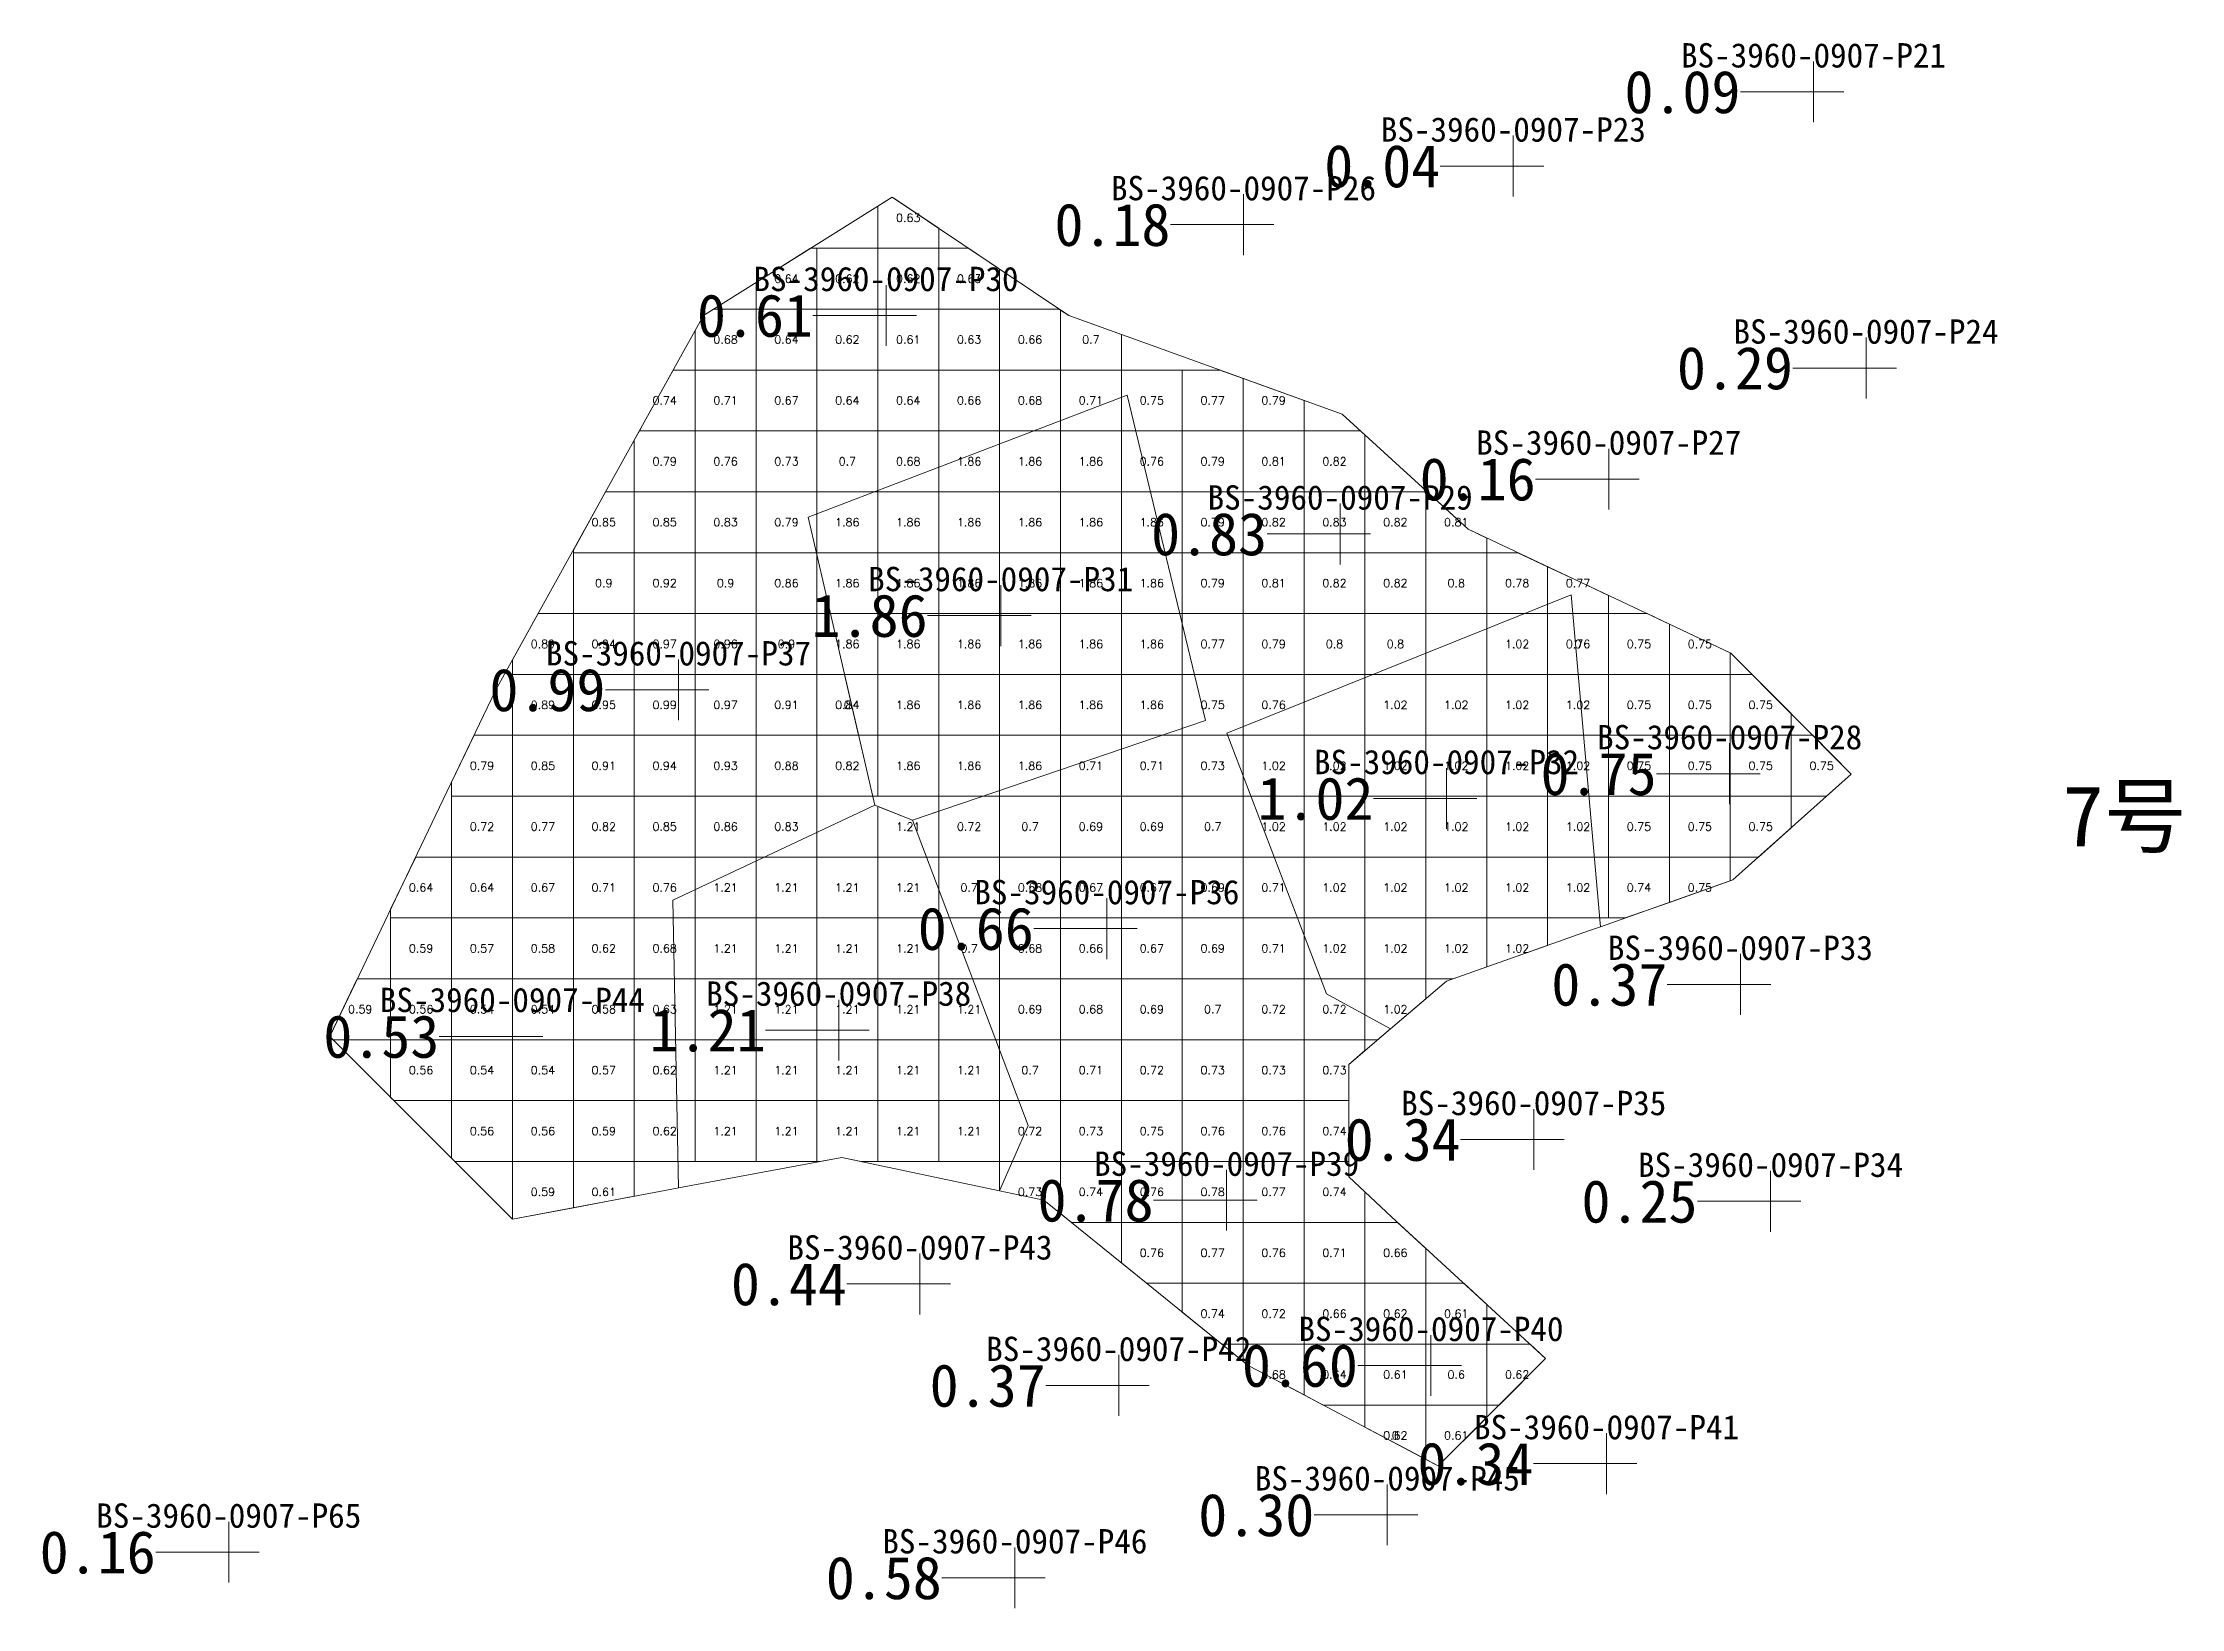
# Model space of a CAD drawing. Header units: inches. Extents: x 469987 to 470037.4, y 4349675.1 to 4349761.5.
# Drawn here: x 469997.1 to 470032.21, y 4349693.36 to 4349719.08 of the extents above; entities that cross this region are included whole.
import ezdxf
from ezdxf.enums import TextEntityAlignment as Align

# ---------------------------------------------------------------- set-up
doc = ezdxf.new("R2010")
doc.units = ezdxf.units.IN
doc.header["$MEASUREMENT"] = 0
for name, color, linetype, lineweight in [('0.500-1.000', 7, 'Continuous', 0), ('1.000-1.500', 7, 'Continuous', 0), ('1.500-3.000', 7, 'Continuous', 0), ('孔口文字', 7, 'Continuous', 0), ('点', 7, 'Continuous', 0), ('爆区方格网', 7, 'Continuous', 0), ('线条', 7, 'Continuous', 0), ('钻孔', 7, 'Continuous', 0)]:
    doc.layers.add(name, color=color, linetype=linetype, lineweight=lineweight)
doc.styles.add('3dmine_textStyle_1', font='txt.shx', dxfattribs={"height": 1, "bigfont": 'gbcbig.shx'})
doc.styles.add('3dmine_textStyle_2', font='宋体.ttf', dxfattribs={"height": 1})
doc.styles.add('3dmine_textStyle_3', font='simsunb.ttf', dxfattribs={"height": 1})

msp = doc.modelspace()

# ---------------------------------------------------------------- texts
at = {"color": 4, "linetype": 'Continuous', "lineweight": 0, "true_color": 0x00ffff, "style": '3dmine_textStyle_1'}
for s, height, p in [('0.63', 0.1333, (470011.309, 4349716.202, 3960.909)), ('0.64', 0.1333, (470009.309, 4349715.202, 3960.909)), ('0.62', 0.1333, (470010.309, 4349715.202, 3960.909)), ('0.62', 0.1333, (470011.309, 4349715.202, 3960.909)), ('0.63', 0.1333, (470012.309, 4349715.202, 3960.909)), ('0.68', 0.1333, (470008.309, 4349714.202, 3960.909)), ('0.64', 0.1333, (470009.309, 4349714.202, 3960.909)), ('0.62', 0.1333, (470010.309, 4349714.202, 3960.909)), ('0.61', 0.1333, (470011.309, 4349714.202, 3960.909)), ('0.63', 0.1333, (470012.309, 4349714.202, 3960.909)), ('0.66', 0.1333, (470013.309, 4349714.202, 3960.909)), ('0.7', 0.1333, (470014.309, 4349714.202, 3960.909)), ('0.74', 0.1333, (470007.309, 4349713.202, 3960.909)), ('0.71', 0.1333, (470008.309, 4349713.202, 3960.909)), ('0.67', 0.1333, (470009.309, 4349713.202, 3960.909)), ('0.64', 0.1333, (470010.309, 4349713.202, 3960.909)), ('0.64', 0.1333, (470011.309, 4349713.202, 3960.909)), ('0.66', 0.1333, (470012.309, 4349713.202, 3960.909)), ('0.68', 0.1333, (470013.309, 4349713.202, 3960.909)), ('0.71', 0.1333, (470014.309, 4349713.202, 3960.909)), ('0.75', 0.1333, (470015.309, 4349713.202, 3960.909)), ('0.77', 0.1333, (470016.309, 4349713.202, 3960.909)), ('0.79', 0.1333, (470017.309, 4349713.202, 3960.909)), ('0.79', 0.1333, (470007.309, 4349712.202, 3960.909)), ('0.76', 0.1333, (470008.309, 4349712.202, 3960.909)), ('0.73', 0.1333, (470009.309, 4349712.202, 3960.909)), ('0.7', 0.1333, (470010.309, 4349712.202, 3960.909)), ('0.68', 0.1333, (470011.309, 4349712.202, 3960.909)), ('1.86', 0.1333, (470012.309, 4349712.202, 3960.853)), ('1.86', 0.1333, (470013.309, 4349712.202, 3960.853)), ('1.86', 0.1333, (470014.309, 4349712.202, 3960.853)), ('0.76', 0.1333, (470015.309, 4349712.202, 3960.909)), ('0.79', 0.1333, (470016.309, 4349712.202, 3960.909)), ('0.81', 0.1333, (470017.309, 4349712.202, 3960.909)), ('0.82', 0.1333, (470018.309, 4349712.202, 3960.909)), ('0.85', 0.1333, (470006.309, 4349711.202, 3960.909)), ('0.85', 0.1333, (470007.309, 4349711.202, 3960.909)), ('0.83', 0.1333, (470008.309, 4349711.202, 3960.909)), ('0.79', 0.1333, (470009.309, 4349711.202, 3960.909)), ('1.86', 0.1333, (470010.309, 4349711.202, 3960.853)), ('1.86', 0.1333, (470011.309, 4349711.202, 3960.853)), ('1.86', 0.1333, (470012.309, 4349711.202, 3960.853)), ('1.86', 0.1333, (470013.309, 4349711.202, 3960.853)), ('1.86', 0.1333, (470014.309, 4349711.202, 3960.853)), ('1.86', 0.1333, (470015.309, 4349711.202, 3960.853)), ('0.79', 0.1333, (470016.309, 4349711.202, 3960.909)), ('0.82', 0.1333, (470017.309, 4349711.202, 3960.909)), ('0.83', 0.1333, (470018.309, 4349711.202, 3960.909)), ('0.82', 0.1333, (470019.309, 4349711.202, 3960.909)), ('0.81', 0.1333, (470020.309, 4349711.202, 3960.909)), ('0.9', 0.1333, (470006.309, 4349710.202, 3960.909)), ('0.92', 0.1333, (470007.309, 4349710.202, 3960.909)), ('0.9', 0.1333, (470008.309, 4349710.202, 3960.909)), ('0.86', 0.1333, (470009.309, 4349710.202, 3960.909)), ('1.86', 0.1333, (470010.309, 4349710.202, 3960.853)), ('1.86', 0.1333, (470011.309, 4349710.202, 3960.853)), ('1.86', 0.1333, (470012.309, 4349710.202, 3960.853)), ('1.86', 0.1333, (470013.309, 4349710.202, 3960.853)), ('1.86', 0.1333, (470014.309, 4349710.202, 3960.853)), ('1.86', 0.1333, (470015.309, 4349710.202, 3960.853)), ('0.79', 0.1333, (470016.309, 4349710.202, 3960.909)), ('0.81', 0.1333, (470017.309, 4349710.202, 3960.909)), ('0.82', 0.1333, (470018.309, 4349710.202, 3960.909)), ('0.82', 0.1333, (470019.309, 4349710.202, 3960.909)), ('0.8', 0.1333, (470020.309, 4349710.202, 3960.909)), ('0.78', 0.1333, (470021.309, 4349710.202, 3960.909)), ('0.77', 0.1333, (470022.309, 4349710.202, 3960.909)), ('0.89', 0.1333, (470005.309, 4349709.202, 3960.909)), ('0.94', 0.1333, (470006.309, 4349709.202, 3960.909)), ('0.97', 0.1333, (470007.309, 4349709.202, 3960.909)), ('0.96', 0.1333, (470008.309, 4349709.202, 3960.909)), ('0.9', 0.1333, (470009.309, 4349709.202, 3960.909)), ('1.86', 0.1333, (470010.309, 4349709.202, 3960.853)), ('1.86', 0.1333, (470011.309, 4349709.202, 3960.853)), ('1.86', 0.1333, (470012.309, 4349709.202, 3960.853)), ('1.86', 0.1333, (470013.309, 4349709.202, 3960.853)), ('1.86', 0.1333, (470014.309, 4349709.202, 3960.853)), ('1.86', 0.1333, (470015.309, 4349709.202, 3960.853)), ('0.77', 0.1333, (470016.309, 4349709.202, 3960.909)), ('0.79', 0.1333, (470017.309, 4349709.202, 3960.909)), ('0.8', 0.1333, (470018.309, 4349709.202, 3960.909)), ('0.8', 0.1333, (470019.309, 4349709.202, 3960.909)), ('1.02', 0.1333, (470021.309, 4349709.202, 3960.801)), ('0.76', 0.1333, (470022.309, 4349709.202, 3960.909)), ('0', 0.133, (470022.309, 4349709.202, 492.003)), ('0.75', 0.1333, (470023.309, 4349709.202, 3960.909)), ('0.75', 0.1333, (470024.309, 4349709.202, 3960.909)), ('0.89', 0.1333, (470005.309, 4349708.202, 3960.909)), ('0.95', 0.1333, (470006.309, 4349708.202, 3960.909)), ('0.99', 0.1333, (470007.309, 4349708.202, 3960.909)), ('0.97', 0.1333, (470008.309, 4349708.202, 3960.909)), ('0.91', 0.1333, (470009.309, 4349708.202, 3960.909)), ('0.84', 0.1333, (470010.309, 4349708.202, 3960.909)), ('0', 0.133, (470010.309, 4349708.202, 1237.895)), ('1.86', 0.1333, (470011.309, 4349708.202, 3960.853)), ('1.86', 0.1333, (470012.309, 4349708.202, 3960.853)), ('1.86', 0.1333, (470013.309, 4349708.202, 3960.853)), ('1.86', 0.1333, (470014.309, 4349708.202, 3960.853)), ('1.86', 0.1333, (470015.309, 4349708.202, 3960.853)), ('0.75', 0.1333, (470016.309, 4349708.202, 3960.909)), ('0.76', 0.1333, (470017.309, 4349708.202, 3960.909)), ('1.02', 0.1333, (470019.309, 4349708.202, 3960.801)), ('1.02', 0.1333, (470020.309, 4349708.202, 3960.801)), ('1.02', 0.1333, (470021.309, 4349708.202, 3960.801)), ('1.02', 0.1333, (470022.309, 4349708.202, 3960.801)), ('0.75', 0.1333, (470023.309, 4349708.202, 3960.909)), ('0.75', 0.1333, (470024.309, 4349708.202, 3960.909)), ('0.75', 0.1333, (470025.309, 4349708.202, 3960.909)), ('0.79', 0.1333, (470004.309, 4349707.202, 3960.909)), ('0.85', 0.1333, (470005.309, 4349707.202, 3960.909)), ('0.91', 0.1333, (470006.309, 4349707.202, 3960.909)), ('0.94', 0.1333, (470007.309, 4349707.202, 3960.909)), ('0.93', 0.1333, (470008.309, 4349707.202, 3960.909)), ('0.88', 0.1333, (470009.309, 4349707.202, 3960.909)), ('0.82', 0.1333, (470010.309, 4349707.202, 3960.909)), ('1.86', 0.1333, (470011.309, 4349707.202, 3960.853)), ('1.86', 0.1333, (470012.309, 4349707.202, 3960.853)), ('1.86', 0.1333, (470013.309, 4349707.202, 3960.853)), ('0.71', 0.1333, (470014.309, 4349707.202, 3960.909)), ('0.71', 0.1333, (470015.309, 4349707.202, 3960.909)), ('0.73', 0.1333, (470016.309, 4349707.202, 3960.909)), ('1.02', 0.1333, (470017.309, 4349707.202, 3960.801)), ('1.02', 0.1333, (470018.309, 4349707.202, 3960.801)), ('1.02', 0.1333, (470019.309, 4349707.202, 3960.801)), ('1.02', 0.1333, (470020.309, 4349707.202, 3960.801)), ('1.02', 0.1333, (470021.309, 4349707.202, 3960.801)), ('1.02', 0.1333, (470022.309, 4349707.202, 3960.801)), ('0.75', 0.1333, (470023.309, 4349707.202, 3960.909)), ('0.75', 0.1333, (470024.309, 4349707.202, 3960.909)), ('0.75', 0.1333, (470025.309, 4349707.202, 3960.909)), ('0.75', 0.1333, (470026.309, 4349707.202, 3960.909)), ('0.72', 0.1333, (470004.309, 4349706.202, 3960.909)), ('0.77', 0.1333, (470005.309, 4349706.202, 3960.909)), ('0.82', 0.1333, (470006.309, 4349706.202, 3960.909)), ('0.85', 0.1333, (470007.309, 4349706.202, 3960.909)), ('0.86', 0.1333, (470008.309, 4349706.202, 3960.909)), ('0.83', 0.1333, (470009.309, 4349706.202, 3960.909)), ('1.21', 0.1333, (470011.309, 4349706.202, 3960.81)), ('0.72', 0.1333, (470012.309, 4349706.202, 3960.909)), ('0.7', 0.1333, (470013.309, 4349706.202, 3960.909)), ('0.69', 0.1333, (470014.309, 4349706.202, 3960.909)), ('0.69', 0.1333, (470015.309, 4349706.202, 3960.909)), ('0.7', 0.1333, (470016.309, 4349706.202, 3960.909)), ('1.02', 0.1333, (470017.309, 4349706.202, 3960.801)), ('1.02', 0.1333, (470018.309, 4349706.202, 3960.801)), ('1.02', 0.1333, (470019.309, 4349706.202, 3960.801)), ('1.02', 0.1333, (470020.309, 4349706.202, 3960.801)), ('1.02', 0.1333, (470021.309, 4349706.202, 3960.801)), ('1.02', 0.1333, (470022.309, 4349706.202, 3960.801)), ('0.75', 0.1333, (470023.309, 4349706.202, 3960.909)), ('0.75', 0.1333, (470024.309, 4349706.202, 3960.909)), ('0.75', 0.1333, (470025.309, 4349706.202, 3960.909)), ('0.64', 0.1333, (470003.309, 4349705.202, 3960.909)), ('0.64', 0.1333, (470004.309, 4349705.202, 3960.909)), ('0.67', 0.1333, (470005.309, 4349705.202, 3960.909)), ('0.71', 0.1333, (470006.309, 4349705.202, 3960.909)), ('0.76', 0.1333, (470007.309, 4349705.202, 3960.909)), ('1.21', 0.1333, (470008.309, 4349705.202, 3960.81)), ('1.21', 0.1333, (470009.309, 4349705.202, 3960.81)), ('1.21', 0.1333, (470010.309, 4349705.202, 3960.81)), ('1.21', 0.1333, (470011.309, 4349705.202, 3960.81)), ('0.7', 0.1333, (470012.309, 4349705.202, 3960.909)), ('0.68', 0.1333, (470013.309, 4349705.202, 3960.909)), ('0.67', 0.1333, (470014.309, 4349705.202, 3960.909)), ('0.67', 0.1333, (470015.309, 4349705.202, 3960.909)), ('0.69', 0.1333, (470016.309, 4349705.202, 3960.909)), ('0.71', 0.1333, (470017.309, 4349705.202, 3960.909)), ('1.02', 0.1333, (470018.309, 4349705.202, 3960.801)), ('1.02', 0.1333, (470019.309, 4349705.202, 3960.801)), ('1.02', 0.1333, (470020.309, 4349705.202, 3960.801)), ('1.02', 0.1333, (470021.309, 4349705.202, 3960.801)), ('1.02', 0.1333, (470022.309, 4349705.202, 3960.801)), ('0.74', 0.1333, (470023.309, 4349705.202, 3960.909)), ('0.75', 0.1333, (470024.309, 4349705.202, 3960.909)), ('0.59', 0.1333, (470003.309, 4349704.202, 3960.909)), ('0.57', 0.1333, (470004.309, 4349704.202, 3960.909)), ('0.58', 0.1333, (470005.309, 4349704.202, 3960.909)), ('0.62', 0.1333, (470006.309, 4349704.202, 3960.909)), ('0.68', 0.1333, (470007.309, 4349704.202, 3960.909)), ('1.21', 0.1333, (470008.309, 4349704.202, 3960.81)), ('1.21', 0.1333, (470009.309, 4349704.202, 3960.81)), ('1.21', 0.1333, (470010.309, 4349704.202, 3960.81)), ('1.21', 0.1333, (470011.309, 4349704.202, 3960.81)), ('0.7', 0.1333, (470012.309, 4349704.202, 3960.909)), ('0.68', 0.1333, (470013.309, 4349704.202, 3960.909)), ('0.66', 0.1333, (470014.309, 4349704.202, 3960.909)), ('0.67', 0.1333, (470015.309, 4349704.202, 3960.909)), ('0.69', 0.1333, (470016.309, 4349704.202, 3960.909)), ('0.71', 0.1333, (470017.309, 4349704.202, 3960.909)), ('1.02', 0.1333, (470018.309, 4349704.202, 3960.801)), ('1.02', 0.1333, (470019.309, 4349704.202, 3960.801)), ('1.02', 0.1333, (470020.309, 4349704.202, 3960.801)), ('1.02', 0.1333, (470021.309, 4349704.202, 3960.801)), ('0.59', 0.1333, (470002.309, 4349703.202, 3960.909)), ('0.56', 0.1333, (470003.309, 4349703.202, 3960.909)), ('0.54', 0.1333, (470004.309, 4349703.202, 3960.909)), ('0.54', 0.1333, (470005.309, 4349703.202, 3960.909)), ('0.58', 0.1333, (470006.309, 4349703.202, 3960.909)), ('0.63', 0.1333, (470007.309, 4349703.202, 3960.909)), ('1.21', 0.1333, (470008.309, 4349703.202, 3960.81)), ('1.21', 0.1333, (470009.309, 4349703.202, 3960.81)), ('1.21', 0.1333, (470010.309, 4349703.202, 3960.81)), ('1.21', 0.1333, (470011.309, 4349703.202, 3960.81)), ('1.21', 0.1333, (470012.309, 4349703.202, 3960.81)), ('0.69', 0.1333, (470013.309, 4349703.202, 3960.909)), ('0.68', 0.1333, (470014.309, 4349703.202, 3960.909)), ('0.69', 0.1333, (470015.309, 4349703.202, 3960.909)), ('0.7', 0.1333, (470016.309, 4349703.202, 3960.909)), ('0.72', 0.1333, (470017.309, 4349703.202, 3960.909)), ('0.72', 0.1333, (470018.309, 4349703.202, 3960.909)), ('1.02', 0.1333, (470019.309, 4349703.202, 3960.801)), ('0.56', 0.1333, (470003.309, 4349702.202, 3960.909)), ('0.54', 0.1333, (470004.309, 4349702.202, 3960.909)), ('0.54', 0.1333, (470005.309, 4349702.202, 3960.909)), ('0.57', 0.1333, (470006.309, 4349702.202, 3960.909)), ('0.62', 0.1333, (470007.309, 4349702.202, 3960.909)), ('1.21', 0.1333, (470008.309, 4349702.202, 3960.81)), ('1.21', 0.1333, (470009.309, 4349702.202, 3960.81)), ('1.21', 0.1333, (470010.309, 4349702.202, 3960.81)), ('1.21', 0.1333, (470011.309, 4349702.202, 3960.81)), ('1.21', 0.1333, (470012.309, 4349702.202, 3960.81)), ('0.7', 0.1333, (470013.309, 4349702.202, 3960.909)), ('0.71', 0.1333, (470014.309, 4349702.202, 3960.909)), ('0.72', 0.1333, (470015.309, 4349702.202, 3960.909)), ('0.73', 0.1333, (470016.309, 4349702.202, 3960.909)), ('0.73', 0.1333, (470017.309, 4349702.202, 3960.909)), ('0.73', 0.1333, (470018.309, 4349702.202, 3960.909)), ('0.56', 0.1333, (470004.309, 4349701.202, 3960.909)), ('0.56', 0.1333, (470005.309, 4349701.202, 3960.909)), ('0.59', 0.1333, (470006.309, 4349701.202, 3960.909)), ('0.62', 0.1333, (470007.309, 4349701.202, 3960.909)), ('1.21', 0.1333, (470008.309, 4349701.202, 3960.81)), ('1.21', 0.1333, (470009.309, 4349701.202, 3960.81)), ('1.21', 0.1333, (470010.309, 4349701.202, 3960.81)), ('1.21', 0.1333, (470011.309, 4349701.202, 3960.81)), ('1.21', 0.1333, (470012.309, 4349701.202, 3960.81)), ('0.72', 0.1333, (470013.309, 4349701.202, 3960.909)), ('0.73', 0.1333, (470014.309, 4349701.202, 3960.909)), ('0.75', 0.1333, (470015.309, 4349701.202, 3960.909)), ('0.76', 0.1333, (470016.309, 4349701.202, 3960.909)), ('0.76', 0.1333, (470017.309, 4349701.202, 3960.909)), ('0.74', 0.1333, (470018.309, 4349701.202, 3960.909)), ('0.59', 0.1333, (470005.309, 4349700.202, 3960.909)), ('0.61', 0.1333, (470006.309, 4349700.202, 3960.909)), ('0.73', 0.1333, (470013.309, 4349700.202, 3960.909)), ('0.74', 0.1333, (470014.309, 4349700.202, 3960.909)), ('0.76', 0.1333, (470015.309, 4349700.202, 3960.909)), ('0.78', 0.1333, (470016.309, 4349700.202, 3960.909)), ('0.77', 0.1333, (470017.309, 4349700.202, 3960.909)), ('0.74', 0.1333, (470018.309, 4349700.202, 3960.909)), ('0.76', 0.1333, (470015.309, 4349699.202, 3960.909)), ('0.77', 0.1333, (470016.309, 4349699.202, 3960.909)), ('0.76', 0.1333, (470017.309, 4349699.202, 3960.909)), ('0.71', 0.1333, (470018.309, 4349699.202, 3960.909)), ('0.66', 0.1333, (470019.309, 4349699.202, 3960.909)), ('0.74', 0.1333, (470016.309, 4349698.202, 3960.909)), ('0.72', 0.1333, (470017.309, 4349698.202, 3960.909)), ('0.66', 0.1333, (470018.309, 4349698.202, 3960.909)), ('0.62', 0.1333, (470019.309, 4349698.202, 3960.909)), ('0.61', 0.1333, (470020.309, 4349698.202, 3960.909)), ('0.68', 0.1333, (470017.309, 4349697.202, 3960.909)), ('0.64', 0.1333, (470018.309, 4349697.202, 3960.909)), ('0.61', 0.1333, (470019.309, 4349697.202, 3960.909)), ('0.6', 0.1333, (470020.309, 4349697.202, 3960.909)), ('0.62', 0.1333, (470021.309, 4349697.202, 3960.909)), ('0.62', 0.1333, (470019.309, 4349696.202, 3960.909)), ('0', 0.133, (470019.309, 4349696.202, 3960.909)), ('0.61', 0.1333, (470020.309, 4349696.202, 3960.909))]:
    msp.add_text(s, height=height, dxfattribs=at).set_placement(p, align=Align.MIDDLE_CENTER)
at = {"color": 7, "linetype": 'Continuous', "lineweight": 0, "style": '3dmine_textStyle_2'}
msp.add_text('7号', height=1, dxfattribs=at).set_placement((470030.262, 4349705.877, 1980.974))
at = {"layer": '孔口文字', "color": 138, "linetype": 'Continuous', "lineweight": 0, "true_color": 0x004c4c, "style": '3dmine_textStyle_3'}
for s, p in [('BS-3960-0907-P21', (470026.176, 4349718.671, 3960.631)), ('BS-3960-0907-P23', (470021.246, 4349717.453, 3960.741)), ('BS-3960-0907-P26', (470016.815, 4349716.49, 3960.861)), ('BS-3960-0907-P30', (470010.944, 4349714.998, 3960.782)), ('BS-3960-0907-P24', (470027.038, 4349714.135, 3960.469)), ('BS-3960-0907-P27', (470022.813, 4349712.31, 3960.746)), ('BS-3960-0907-P29', (470018.402, 4349711.409, 3960.724)), ('BS-3960-0907-P31', (470012.827, 4349710.069, 3960.853)), ('BS-3960-0907-P37', (470007.536, 4349708.849, 3960.803)), ('BS-3960-0907-P28', (470024.799, 4349707.472, 3960.655)), ('BS-3960-0907-P32', (470020.149, 4349707.064, 3960.801)), ('BS-3960-0907-P36', (470014.571, 4349704.927, 3960.754)), ('BS-3960-0907-P33', (470024.975, 4349704.012, 3960.554)), ('BS-3960-0907-P44', (470004.808, 4349703.156, 3960.909)), ('BS-3960-0907-P38', (470010.167, 4349703.26, 3960.81)), ('BS-3960-0907-P35', (470021.581, 4349701.463, 3960.641)), ('BS-3960-0907-P39', (470016.538, 4349700.466, 3960.688)), ('BS-3960-0907-P34', (470025.47, 4349700.448, 3960.423)), ('BS-3960-0907-P43', (470011.502, 4349699.091, 3960.671)), ('BS-3960-0907-P40', (470019.894, 4349697.752, 3960.605)), ('BS-3960-0907-P42', (470014.766, 4349697.424, 3960.677)), ('BS-3960-0907-P41', (470022.777, 4349696.139, 3960.221)), ('BS-3960-0907-P45', (470019.177, 4349695.298, 3960.678)), ('BS-3960-0907-P65', (470000.15, 4349694.686, 3960.842)), ('BS-3960-0907-P46', (470013.06, 4349694.264, 3960.687))]:
    msp.add_text(s, height=0.4, dxfattribs=at).set_placement(p, align=Align.CENTER)
at = {"layer": '钻孔', "color": 8, "linetype": 'Continuous', "lineweight": 0, "true_color": 0x808080, "style": '3dmine_textStyle_3'}
for s, p in [('0.09', (470024.976, 4349718.271, 3960.631)), ('0.04', (470020.046, 4349717.053, 3960.741)), ('0.18', (470015.615, 4349716.09, 3960.861)), ('0.29', (470025.838, 4349713.735, 3960.469)), ('0.16', (470021.613, 4349711.91, 3960.746)), ('0.37', (470023.775, 4349703.612, 3960.554)), ('0.34', (470020.381, 4349701.063, 3960.641)), ('0.25', (470024.27, 4349700.048, 3960.423)), ('0.44', (470010.302, 4349698.691, 3960.671)), ('0.37', (470013.566, 4349697.024, 3960.677)), ('0.34', (470021.577, 4349695.739, 3960.221)), ('0.30', (470017.977, 4349694.898, 3960.678)), ('0.16', (469998.95, 4349694.286, 3960.842))]:
    msp.add_text(s, height=0.7, dxfattribs=at).set_placement(p, align=Align.MIDDLE_RIGHT)
at = {"layer": '钻孔', "color": 4, "linetype": 'Continuous', "lineweight": 0, "true_color": 0x00ffff, "style": '3dmine_textStyle_3'}
for s, p in [('0.61', (470009.744, 4349714.598, 3960.782)), ('0.83', (470017.202, 4349711.009, 3960.724)), ('0.99', (470006.336, 4349708.449, 3960.803)), ('0.75', (470023.599, 4349707.072, 3960.655)), ('0.66', (470013.371, 4349704.527, 3960.754)), ('0.53', (470003.608, 4349702.756, 3960.909)), ('0.78', (470015.338, 4349700.066, 3960.688)), ('0.60', (470018.694, 4349697.352, 3960.605)), ('0.58', (470011.86, 4349693.864, 3960.687))]:
    msp.add_text(s, height=0.7, dxfattribs=at).set_placement(p, align=Align.MIDDLE_RIGHT)
at = {"layer": '钻孔', "color": 1, "linetype": 'Continuous', "lineweight": 0, "true_color": 0xff0000, "style": '3dmine_textStyle_3'}
msp.add_text('1.86', height=0.7, dxfattribs=at).set_placement((470011.627, 4349709.669, 3960.853), align=Align.MIDDLE_RIGHT)
at = {"layer": '钻孔', "color": 5, "linetype": 'Continuous', "lineweight": 0, "true_color": 0x0000ff, "style": '3dmine_textStyle_3'}
for s, p in [('1.02', (470018.949, 4349706.664, 3960.801)), ('1.21', (470008.967, 4349702.86, 3960.81))]:
    msp.add_text(s, height=0.7, dxfattribs=at).set_placement(p, align=Align.MIDDLE_RIGHT)

# ---------------------------------------------------------------- hatches: boundary and pattern name
at = {"layer": '钻孔', "linetype": 'Continuous', "lineweight": 0, "true_color": 0x808080, "extrusion": (0, 1, 0)}
for points in [[(-470027.176, 3949.631), (-470026.176, 3949.631), (-470026.176, 3960.631), (-470027.176, 3960.631)], [(-470022.246, 3949.741), (-470021.246, 3949.741), (-470021.246, 3960.741), (-470022.246, 3960.741)], [(-470017.815, 3949.861), (-470016.815, 3949.861), (-470016.815, 3960.861), (-470017.815, 3960.861)], [(-470028.038, 3950.469), (-470027.038, 3950.469), (-470027.038, 3960.469), (-470028.038, 3960.469)], [(-470023.813, 3949.746), (-470022.813, 3949.746), (-470022.813, 3960.746), (-470023.813, 3960.746)], [(-470025.975, 3949.554), (-470024.975, 3949.554), (-470024.975, 3960.554), (-470025.975, 3960.554)], [(-470022.581, 3949.641), (-470021.581, 3949.641), (-470021.581, 3960.641), (-470022.581, 3960.641)], [(-470026.47, 3950.423), (-470025.47, 3950.423), (-470025.47, 3960.423), (-470026.47, 3960.423)], [(-470012.502, 3949.671), (-470011.502, 3949.671), (-470011.502, 3960.671), (-470012.502, 3960.671)], [(-470015.766, 3949.677), (-470014.766, 3949.677), (-470014.766, 3960.677), (-470015.766, 3960.677)], [(-470023.777, 3950.221), (-470022.777, 3950.221), (-470022.777, 3960.221), (-470023.777, 3960.221)], [(-470020.177, 3949.678), (-470019.177, 3949.678), (-470019.177, 3960.678), (-470020.177, 3960.678)], [(-470001.15, 3949.842), (-470000.15, 3949.842), (-470000.15, 3960.842), (-470001.15, 3960.842)]]:
    msp.add_hatch(color=8, dxfattribs=at).paths.add_polyline_path(points, flags=0)
at = {"layer": '钻孔', "linetype": 'Continuous', "lineweight": 0, "true_color": 0x00ffff, "extrusion": (0, 1, 0)}
for points in [[(-470011.944, 3949.782), (-470010.944, 3949.782), (-470010.944, 3960.782), (-470011.944, 3960.782)], [(-470019.402, 3949.724), (-470018.402, 3949.724), (-470018.402, 3960.724), (-470019.402, 3960.724)], [(-470008.536, 3949.803), (-470007.536, 3949.803), (-470007.536, 3960.803), (-470008.536, 3960.803)], [(-470025.799, 3949.655), (-470024.799, 3949.655), (-470024.799, 3960.655), (-470025.799, 3960.655)], [(-470015.571, 3949.754), (-470014.571, 3949.754), (-470014.571, 3960.754), (-470015.571, 3960.754)], [(-470005.808, 3949.909), (-470004.808, 3949.909), (-470004.808, 3960.909), (-470005.808, 3960.909)], [(-470017.538, 3949.688), (-470016.538, 3949.688), (-470016.538, 3960.688), (-470017.538, 3960.688)], [(-470020.894, 3949.605), (-470019.894, 3949.605), (-470019.894, 3960.605), (-470020.894, 3960.605)], [(-470014.06, 3949.687), (-470013.06, 3949.687), (-470013.06, 3960.687), (-470014.06, 3960.687)]]:
    msp.add_hatch(color=4, dxfattribs=at).paths.add_polyline_path(points, flags=0)
at = {"layer": '钻孔', "linetype": 'Continuous', "lineweight": 0, "true_color": 0xff0000, "extrusion": (0, 1, 0)}
msp.add_hatch(color=1, dxfattribs=at).paths.add_polyline_path([(-470013.827, 3949.853), (-470012.827, 3949.853), (-470012.827, 3960.853), (-470013.827, 3960.853)], flags=0)
at = {"layer": '钻孔', "linetype": 'Continuous', "lineweight": 0, "true_color": 0x0000ff, "extrusion": (0, 1, 0)}
for points in [[(-470021.149, 3949.801), (-470020.149, 3949.801), (-470020.149, 3960.801), (-470021.149, 3960.801)], [(-470011.167, 3949.81), (-470010.167, 3949.81), (-470010.167, 3960.81), (-470011.167, 3960.81)]]:
    msp.add_hatch(color=5, dxfattribs=at).paths.add_polyline_path(points, flags=0)

# ---------------------------------------------------------------- linework, layer by layer
at = {"layer": '0.500-1.000', "color": 4, "linetype": 'Continuous', "lineweight": 0, "true_color": 0x00ffff}
msp.add_lwpolyline([(470013.944, 4349714.598), (470015.301, 4349714.108), (470018.437, 4349712.976), (470020.502, 4349711.088), (470022.33, 4349710.226), (470024.82, 4349709.053), (470026.796, 4349707.065), (470024.85, 4349705.326), (470022.677, 4349704.558), (470022.198, 4349710.012), (470016.54, 4349707.737), (470018.18, 4349703.454), (470019.228, 4349702.881), (470018.543, 4349702.298), (470018.545, 4349700.452), (470019.158, 4349699.874), (470019.252, 4349699.785), (470021.777, 4349697.467), (470020.012, 4349695.701), (470017.051, 4349697.268), (470016.894, 4349697.352), (470015.216, 4349698.709), (470013.538, 4349700.066), (470012.808, 4349700.221), (470013.278, 4349701.293), (470011.378, 4349706.311), (470016.19, 4349707.943), (470014.906, 4349713.287), (470009.668, 4349711.286), (470010.759, 4349706.553), (470007.445, 4349704.992), (470007.537, 4349700.267), (470007.513, 4349700.263), (470004.808, 4349699.756), (470001.808, 4349702.756), (470003.732, 4349706.772), (470003.732, 4349706.772), (470004.536, 4349708.449), (470006.945, 4349712.795), (470007.944, 4349714.598), (470011.047, 4349716.543), (470013.944, 4349714.598)], dxfattribs=at)
at = {"layer": '1.000-1.500', "color": 4, "linetype": 'Continuous', "lineweight": 0, "true_color": 0x00ffff}
for points in [[(470022.677, 4349704.558), (470022.499, 4349704.495), (470020.149, 4349703.664), (470019.228, 4349702.881), (470018.18, 4349703.454), (470016.54, 4349707.737), (470022.198, 4349710.012), (470022.677, 4349704.558)], [(470011.378, 4349706.311), (470013.278, 4349701.293), (470012.808, 4349700.221), (470010.219, 4349700.77), (470007.537, 4349700.267), (470007.445, 4349704.992), (470010.759, 4349706.553), (470011.378, 4349706.311)]]:
    msp.add_lwpolyline(points, dxfattribs=at)
at = {"layer": '1.500-3.000', "color": 4, "linetype": 'Continuous', "lineweight": 0, "true_color": 0x00ffff}
msp.add_lwpolyline([(470016.19, 4349707.943), (470011.378, 4349706.311), (470010.759, 4349706.553), (470009.668, 4349711.286), (470014.906, 4349713.287), (470016.19, 4349707.943)], dxfattribs=at)
at = {"layer": '点', "color": 138, "linetype": 'Continuous', "lineweight": 0, "true_color": 0x004c4c}
for points, elevation in [([(470026.176, 4349717.771), (470026.176, 4349718.771)], 3960.631), ([(470026.676, 4349718.271), (470025.676, 4349718.271)], 3960.631), ([(470021.246, 4349716.553), (470021.246, 4349717.553)], 3960.741), ([(470021.746, 4349717.053), (470020.746, 4349717.053)], 3960.741), ([(470016.815, 4349715.59), (470016.815, 4349716.59)], 3960.861), ([(470017.315, 4349716.09), (470016.315, 4349716.09)], 3960.861), ([(470010.944, 4349714.098), (470010.944, 4349715.098)], 3960.782), ([(470011.444, 4349714.598), (470010.444, 4349714.598)], 3960.782), ([(470027.038, 4349713.235), (470027.038, 4349714.235)], 3960.469), ([(470027.538, 4349713.735), (470026.538, 4349713.735)], 3960.469), ([(470022.813, 4349711.41), (470022.813, 4349712.41)], 3960.746), ([(470023.313, 4349711.91), (470022.313, 4349711.91)], 3960.746), ([(470018.402, 4349710.509), (470018.402, 4349711.509)], 3960.724), ([(470018.902, 4349711.009), (470017.902, 4349711.009)], 3960.724), ([(470012.827, 4349709.169), (470012.827, 4349710.169)], 3960.853), ([(470013.327, 4349709.669), (470012.327, 4349709.669)], 3960.853), ([(470007.536, 4349707.949), (470007.536, 4349708.949)], 3960.803), ([(470008.036, 4349708.449), (470007.036, 4349708.449)], 3960.803), ([(470024.799, 4349706.572), (470024.799, 4349707.572)], 3960.655), ([(470020.149, 4349706.164), (470020.149, 4349707.164)], 3960.801), ([(470025.299, 4349707.072), (470024.299, 4349707.072)], 3960.655), ([(470020.649, 4349706.664), (470019.649, 4349706.664)], 3960.801), ([(470014.571, 4349704.027), (470014.571, 4349705.027)], 3960.754), ([(470015.071, 4349704.527), (470014.071, 4349704.527)], 3960.754), ([(470024.975, 4349703.112), (470024.975, 4349704.112)], 3960.554), ([(470010.167, 4349702.36), (470010.167, 4349703.36)], 3960.81), ([(470025.475, 4349703.612), (470024.475, 4349703.612)], 3960.554), ([(470004.808, 4349702.256), (470004.808, 4349703.256)], 3960.909), ([(470005.308, 4349702.756), (470004.308, 4349702.756)], 3960.909), ([(470010.667, 4349702.86), (470009.667, 4349702.86)], 3960.81), ([(470021.581, 4349700.563), (470021.581, 4349701.563)], 3960.641), ([(470022.081, 4349701.063), (470021.081, 4349701.063)], 3960.641), ([(470016.538, 4349699.566), (470016.538, 4349700.566)], 3960.688), ([(470025.47, 4349699.548), (470025.47, 4349700.548)], 3960.423), ([(470017.038, 4349700.066), (470016.038, 4349700.066)], 3960.688), ([(470025.97, 4349700.048), (470024.97, 4349700.048)], 3960.423), ([(470011.502, 4349698.191), (470011.502, 4349699.191)], 3960.671), ([(470012.002, 4349698.691), (470011.002, 4349698.691)], 3960.671), ([(470019.894, 4349696.852), (470019.894, 4349697.852)], 3960.605), ([(470014.766, 4349696.524), (470014.766, 4349697.524)], 3960.677), ([(470015.266, 4349697.024), (470014.266, 4349697.024)], 3960.677), ([(470020.394, 4349697.352), (470019.394, 4349697.352)], 3960.605), ([(470022.777, 4349695.239), (470022.777, 4349696.239)], 3960.221), ([(470023.277, 4349695.739), (470022.277, 4349695.739)], 3960.221), ([(470019.177, 4349694.398), (470019.177, 4349695.398)], 3960.678), ([(470000.15, 4349693.786), (470000.15, 4349694.786)], 3960.842), ([(470019.677, 4349694.898), (470018.677, 4349694.898)], 3960.678), ([(470000.65, 4349694.286), (469999.65, 4349694.286)], 3960.842), ([(470013.06, 4349693.364), (470013.06, 4349694.364)], 3960.687), ([(470013.56, 4349693.864), (470012.56, 4349693.864)], 3960.687)]:
    msp.add_lwpolyline(points, dxfattribs=dict(at, elevation=elevation))
at = {"layer": '爆区方格网', "color": 4, "linetype": 'Continuous', "lineweight": 0, "true_color": 0x00ffff}
for points, elevation in [([(470011.809, 4349716.031), (470011.809, 4349715.702), (470010.809, 4349715.702), (470010.809, 4349716.394), (470011.047, 4349716.543), (470011.809, 4349716.031)], 3960.909), ([(470009.809, 4349714.702), (470008.809, 4349714.702), (470008.809, 4349715.14), (470009.706, 4349715.702), (470009.809, 4349715.702), (470009.809, 4349714.702)], 3960.909), ([(470010.809, 4349714.702), (470009.809, 4349714.702), (470009.809, 4349715.702), (470010.809, 4349715.702), (470010.809, 4349714.702)], 3960.909), ([(470011.809, 4349714.702), (470010.809, 4349714.702), (470010.809, 4349715.702), (470011.809, 4349715.702), (470011.809, 4349714.702)], 3960.909), ([(470012.809, 4349715.36), (470012.809, 4349714.702), (470011.809, 4349714.702), (470011.809, 4349715.702), (470012.299, 4349715.702), (470012.809, 4349715.36)], 3960.909), ([(470008.809, 4349713.702), (470007.809, 4349713.702), (470007.809, 4349714.354), (470007.944, 4349714.598), (470008.111, 4349714.702), (470008.809, 4349714.702), (470008.809, 4349713.702)], 3960.909), ([(470009.809, 4349713.702), (470008.809, 4349713.702), (470008.809, 4349714.702), (470009.809, 4349714.702), (470009.809, 4349713.702)], 3960.909), ([(470010.809, 4349713.702), (470009.809, 4349713.702), (470009.809, 4349714.702), (470010.809, 4349714.702), (470010.809, 4349713.702)], 3960.909), ([(470011.809, 4349713.702), (470010.809, 4349713.702), (470010.809, 4349714.702), (470011.809, 4349714.702), (470011.809, 4349713.702)], 3960.909), ([(470012.809, 4349713.702), (470011.809, 4349713.702), (470011.809, 4349714.702), (470012.809, 4349714.702), (470012.809, 4349713.702)], 3960.909), ([(470013.809, 4349714.688), (470013.809, 4349713.702), (470012.809, 4349713.702), (470012.809, 4349714.702), (470013.788, 4349714.702), (470013.809, 4349714.688)], 3960.909), ([(470013.944, 4349714.598), (470014.809, 4349714.285), (470014.809, 4349713.702), (470013.809, 4349713.702), (470013.809, 4349714.688), (470013.944, 4349714.598)], 3960.909), ([(470007.809, 4349712.702), (470006.893, 4349712.702), (470006.945, 4349712.795), (470007.448, 4349713.702), (470007.809, 4349713.702), (470007.809, 4349712.702)], 3960.909), ([(470008.809, 4349712.702), (470007.809, 4349712.702), (470007.809, 4349713.702), (470008.809, 4349713.702), (470008.809, 4349712.702)], 3960.909), ([(470009.809, 4349712.702), (470008.809, 4349712.702), (470008.809, 4349713.702), (470009.809, 4349713.702), (470009.809, 4349712.702)], 3960.909), ([(470010.809, 4349712.702), (470009.809, 4349712.702), (470009.809, 4349713.702), (470010.809, 4349713.702), (470010.809, 4349712.702)], 3960.909), ([(470011.809, 4349712.702), (470010.809, 4349712.702), (470010.809, 4349713.702), (470011.809, 4349713.702), (470011.809, 4349712.702)], 3960.909), ([(470012.809, 4349712.702), (470011.809, 4349712.702), (470011.809, 4349713.702), (470012.809, 4349713.702), (470012.809, 4349712.702)], 3960.909), ([(470013.809, 4349712.702), (470012.809, 4349712.702), (470012.809, 4349713.702), (470013.809, 4349713.702), (470013.809, 4349712.702)], 3960.909), ([(470014.809, 4349712.702), (470013.809, 4349712.702), (470013.809, 4349713.702), (470014.809, 4349713.702), (470014.809, 4349712.702)], 3960.909), ([(470015.809, 4349712.702), (470014.809, 4349712.702), (470014.809, 4349713.702), (470015.809, 4349713.702), (470015.809, 4349712.702)], 3960.909), ([(470016.809, 4349713.563), (470016.809, 4349712.702), (470015.809, 4349712.702), (470015.809, 4349713.702), (470016.425, 4349713.702), (470016.809, 4349713.563)], 3960.909), ([(470017.809, 4349713.202), (470017.809, 4349712.702), (470016.809, 4349712.702), (470016.809, 4349713.563), (470017.809, 4349713.202)], 3960.909), ([(470007.809, 4349711.702), (470006.809, 4349711.702), (470006.809, 4349712.55), (470006.893, 4349712.702), (470007.809, 4349712.702), (470007.809, 4349711.702)], 3960.909), ([(470008.809, 4349711.702), (470007.809, 4349711.702), (470007.809, 4349712.702), (470008.809, 4349712.702), (470008.809, 4349711.702)], 3960.909), ([(470009.809, 4349711.702), (470008.809, 4349711.702), (470008.809, 4349712.702), (470009.809, 4349712.702), (470009.809, 4349711.702)], 3960.909), ([(470010.809, 4349711.702), (470009.809, 4349711.702), (470009.809, 4349712.702), (470010.809, 4349712.702), (470010.809, 4349711.702)], 3960.909), ([(470011.809, 4349711.702), (470010.809, 4349711.702), (470010.809, 4349712.702), (470011.809, 4349712.702), (470011.809, 4349711.702)], 3960.909), ([(470012.809, 4349711.702), (470011.809, 4349711.702), (470011.809, 4349712.702), (470012.809, 4349712.702), (470012.809, 4349711.702)], 3960.853), ([(470013.809, 4349711.702), (470012.809, 4349711.702), (470012.809, 4349712.702), (470013.809, 4349712.702), (470013.809, 4349711.702)], 3960.853), ([(470014.809, 4349711.702), (470013.809, 4349711.702), (470013.809, 4349712.702), (470014.809, 4349712.702), (470014.809, 4349711.702)], 3960.853), ([(470015.809, 4349711.702), (470014.809, 4349711.702), (470014.809, 4349712.702), (470015.809, 4349712.702), (470015.809, 4349711.702)], 3960.909), ([(470016.809, 4349711.702), (470015.809, 4349711.702), (470015.809, 4349712.702), (470016.809, 4349712.702), (470016.809, 4349711.702)], 3960.909), ([(470017.809, 4349711.702), (470016.809, 4349711.702), (470016.809, 4349712.702), (470017.809, 4349712.702), (470017.809, 4349711.702)], 3960.909), ([(470018.809, 4349712.636), (470018.809, 4349711.702), (470017.809, 4349711.702), (470017.809, 4349712.702), (470018.736, 4349712.702), (470018.809, 4349712.636)], 3960.909), ([(470006.809, 4349710.702), (470005.809, 4349710.702), (470005.809, 4349710.746), (470006.339, 4349711.702), (470006.809, 4349711.702), (470006.809, 4349710.702)], 3960.909), ([(470007.809, 4349710.702), (470006.809, 4349710.702), (470006.809, 4349711.702), (470007.809, 4349711.702), (470007.809, 4349710.702)], 3960.909), ([(470008.809, 4349710.702), (470007.809, 4349710.702), (470007.809, 4349711.702), (470008.809, 4349711.702), (470008.809, 4349710.702)], 3960.909), ([(470009.809, 4349710.702), (470008.809, 4349710.702), (470008.809, 4349711.702), (470009.809, 4349711.702), (470009.809, 4349710.702)], 3960.909), ([(470010.809, 4349710.702), (470009.809, 4349710.702), (470009.809, 4349711.702), (470010.809, 4349711.702), (470010.809, 4349710.702)], 3960.853), ([(470011.809, 4349710.702), (470010.809, 4349710.702), (470010.809, 4349711.702), (470011.809, 4349711.702), (470011.809, 4349710.702)], 3960.853), ([(470012.809, 4349710.702), (470011.809, 4349710.702), (470011.809, 4349711.702), (470012.809, 4349711.702), (470012.809, 4349710.702)], 3960.853), ([(470013.809, 4349710.702), (470012.809, 4349710.702), (470012.809, 4349711.702), (470013.809, 4349711.702), (470013.809, 4349710.702)], 3960.853), ([(470014.809, 4349710.702), (470013.809, 4349710.702), (470013.809, 4349711.702), (470014.809, 4349711.702), (470014.809, 4349710.702)], 3960.853), ([(470015.809, 4349710.702), (470014.809, 4349710.702), (470014.809, 4349711.702), (470015.809, 4349711.702), (470015.809, 4349710.702)], 3960.853), ([(470016.809, 4349710.702), (470015.809, 4349710.702), (470015.809, 4349711.702), (470016.809, 4349711.702), (470016.809, 4349710.702)], 3960.909), ([(470017.809, 4349710.702), (470016.809, 4349710.702), (470016.809, 4349711.702), (470017.809, 4349711.702), (470017.809, 4349710.702)], 3960.909), ([(470018.809, 4349710.702), (470017.809, 4349710.702), (470017.809, 4349711.702), (470018.809, 4349711.702), (470018.809, 4349710.702)], 3960.909), ([(470019.809, 4349710.702), (470018.809, 4349710.702), (470018.809, 4349711.702), (470019.809, 4349711.702), (470019.809, 4349710.702)], 3960.909), ([(470020.502, 4349711.088), (470020.809, 4349710.943), (470020.809, 4349710.702), (470019.809, 4349710.702), (470019.809, 4349711.702), (470019.83, 4349711.702), (470020.502, 4349711.088)], 3960.909), ([(470006.809, 4349709.702), (470005.809, 4349709.702), (470005.809, 4349710.702), (470006.809, 4349710.702), (470006.809, 4349709.702)], 3960.909), ([(470007.809, 4349709.702), (470006.809, 4349709.702), (470006.809, 4349710.702), (470007.809, 4349710.702), (470007.809, 4349709.702)], 3960.909), ([(470008.809, 4349709.702), (470007.809, 4349709.702), (470007.809, 4349710.702), (470008.809, 4349710.702), (470008.809, 4349709.702)], 3960.909), ([(470009.809, 4349709.702), (470008.809, 4349709.702), (470008.809, 4349710.702), (470009.809, 4349710.702), (470009.809, 4349709.702)], 3960.909), ([(470010.809, 4349709.702), (470009.809, 4349709.702), (470009.809, 4349710.702), (470010.809, 4349710.702), (470010.809, 4349709.702)], 3960.853), ([(470011.809, 4349709.702), (470010.809, 4349709.702), (470010.809, 4349710.702), (470011.809, 4349710.702), (470011.809, 4349709.702)], 3960.853), ([(470012.809, 4349709.702), (470011.809, 4349709.702), (470011.809, 4349710.702), (470012.809, 4349710.702), (470012.809, 4349709.702)], 3960.853), ([(470013.809, 4349709.702), (470012.809, 4349709.702), (470012.809, 4349710.702), (470013.809, 4349710.702), (470013.809, 4349709.702)], 3960.853), ([(470014.809, 4349709.702), (470013.809, 4349709.702), (470013.809, 4349710.702), (470014.809, 4349710.702), (470014.809, 4349709.702)], 3960.853), ([(470015.809, 4349709.702), (470014.809, 4349709.702), (470014.809, 4349710.702), (470015.809, 4349710.702), (470015.809, 4349709.702)], 3960.853), ([(470016.809, 4349709.702), (470015.809, 4349709.702), (470015.809, 4349710.702), (470016.809, 4349710.702), (470016.809, 4349709.702)], 3960.909), ([(470017.809, 4349709.702), (470016.809, 4349709.702), (470016.809, 4349710.702), (470017.809, 4349710.702), (470017.809, 4349709.702)], 3960.909), ([(470018.809, 4349709.702), (470017.809, 4349709.702), (470017.809, 4349710.702), (470018.809, 4349710.702), (470018.809, 4349709.702)], 3960.909), ([(470019.809, 4349709.702), (470018.809, 4349709.702), (470018.809, 4349710.702), (470019.809, 4349710.702), (470019.809, 4349709.702)], 3960.909), ([(470020.809, 4349709.702), (470019.809, 4349709.702), (470019.809, 4349710.702), (470020.809, 4349710.702), (470020.809, 4349709.702)], 3960.909), ([(470021.809, 4349710.472), (470021.809, 4349709.702), (470020.809, 4349709.702), (470020.809, 4349710.702), (470021.321, 4349710.702), (470021.809, 4349710.472)], 3960.909), ([(470022.33, 4349710.226), (470022.809, 4349710.001), (470022.809, 4349709.702), (470021.809, 4349709.702), (470021.809, 4349710.472), (470022.33, 4349710.226)], 3960.909), ([(470005.809, 4349708.702), (470004.809, 4349708.702), (470004.809, 4349708.942), (470005.23, 4349709.702), (470005.809, 4349709.702), (470005.809, 4349708.702)], 3960.909), ([(470006.809, 4349708.702), (470005.809, 4349708.702), (470005.809, 4349709.702), (470006.809, 4349709.702), (470006.809, 4349708.702)], 3960.909), ([(470007.809, 4349708.702), (470006.809, 4349708.702), (470006.809, 4349709.702), (470007.809, 4349709.702), (470007.809, 4349708.702)], 3960.909), ([(470008.809, 4349708.702), (470007.809, 4349708.702), (470007.809, 4349709.702), (470008.809, 4349709.702), (470008.809, 4349708.702)], 3960.909), ([(470009.809, 4349708.702), (470008.809, 4349708.702), (470008.809, 4349709.702), (470009.809, 4349709.702), (470009.809, 4349708.702)], 3960.909), ([(470010.809, 4349708.702), (470009.809, 4349708.702), (470009.809, 4349709.702), (470010.809, 4349709.702), (470010.809, 4349708.702)], 3960.853), ([(470011.809, 4349708.702), (470010.809, 4349708.702), (470010.809, 4349709.702), (470011.809, 4349709.702), (470011.809, 4349708.702)], 3960.853), ([(470012.809, 4349708.702), (470011.809, 4349708.702), (470011.809, 4349709.702), (470012.809, 4349709.702), (470012.809, 4349708.702)], 3960.853), ([(470013.809, 4349708.702), (470012.809, 4349708.702), (470012.809, 4349709.702), (470013.809, 4349709.702), (470013.809, 4349708.702)], 3960.853), ([(470014.809, 4349708.702), (470013.809, 4349708.702), (470013.809, 4349709.702), (470014.809, 4349709.702), (470014.809, 4349708.702)], 3960.853), ([(470015.809, 4349708.702), (470014.809, 4349708.702), (470014.809, 4349709.702), (470015.809, 4349709.702), (470015.809, 4349708.702)], 3960.853), ([(470016.809, 4349708.702), (470015.809, 4349708.702), (470015.809, 4349709.702), (470016.809, 4349709.702), (470016.809, 4349708.702)], 3960.909), ([(470017.809, 4349708.702), (470016.809, 4349708.702), (470016.809, 4349709.702), (470017.809, 4349709.702), (470017.809, 4349708.702)], 3960.909), ([(470018.809, 4349708.702), (470017.809, 4349708.702), (470017.809, 4349709.702), (470018.809, 4349709.702), (470018.809, 4349708.702)], 3960.909), ([(470019.809, 4349708.702), (470018.809, 4349708.702), (470018.809, 4349709.702), (470019.809, 4349709.702), (470019.809, 4349708.702)], 3960.909), ([(470021.809, 4349708.702), (470020.809, 4349708.702), (470020.809, 4349709.702), (470021.809, 4349709.702), (470021.809, 4349708.702)], 3960.801), ([(470022.809, 4349708.702), (470021.809, 4349708.702), (470021.809, 4349709.702), (470022.809, 4349709.702), (470022.809, 4349708.702)], 3960.909), ([(470023.809, 4349709.529), (470023.809, 4349708.702), (470022.809, 4349708.702), (470022.809, 4349709.702), (470023.442, 4349709.702), (470023.809, 4349709.529)], 3960.909), ([(470024.809, 4349709.058), (470024.809, 4349708.702), (470023.809, 4349708.702), (470023.809, 4349709.529), (470024.809, 4349709.058)], 3960.909), ([(470005.809, 4349707.702), (470004.809, 4349707.702), (470004.809, 4349708.702), (470005.809, 4349708.702), (470005.809, 4349707.702)], 3960.909), ([(470006.809, 4349707.702), (470005.809, 4349707.702), (470005.809, 4349708.702), (470006.809, 4349708.702), (470006.809, 4349707.702)], 3960.909), ([(470007.809, 4349707.702), (470006.809, 4349707.702), (470006.809, 4349708.702), (470007.809, 4349708.702), (470007.809, 4349707.702)], 3960.909), ([(470008.809, 4349707.702), (470007.809, 4349707.702), (470007.809, 4349708.702), (470008.809, 4349708.702), (470008.809, 4349707.702)], 3960.909), ([(470009.809, 4349707.702), (470008.809, 4349707.702), (470008.809, 4349708.702), (470009.809, 4349708.702), (470009.809, 4349707.702)], 3960.909), ([(470010.809, 4349707.702), (470009.809, 4349707.702), (470009.809, 4349708.702), (470010.809, 4349708.702), (470010.809, 4349707.702)], 3960.909), ([(470010.809, 4349707.702), (470010.494, 4349707.702), (470010.264, 4349708.702), (470010.809, 4349708.702), (470010.809, 4349707.702)], 1237.895), ([(470011.809, 4349707.702), (470010.809, 4349707.702), (470010.809, 4349708.702), (470011.809, 4349708.702), (470011.809, 4349707.702)], 3960.853), ([(470012.809, 4349707.702), (470011.809, 4349707.702), (470011.809, 4349708.702), (470012.809, 4349708.702), (470012.809, 4349707.702)], 3960.853), ([(470013.809, 4349707.702), (470012.809, 4349707.702), (470012.809, 4349708.702), (470013.809, 4349708.702), (470013.809, 4349707.702)], 3960.853), ([(470014.809, 4349707.702), (470013.809, 4349707.702), (470013.809, 4349708.702), (470014.809, 4349708.702), (470014.809, 4349707.702)], 3960.853), ([(470015.809, 4349707.702), (470014.809, 4349707.702), (470014.809, 4349708.702), (470015.809, 4349708.702), (470015.809, 4349707.702)], 3960.853), ([(470016.809, 4349707.702), (470015.809, 4349707.702), (470015.809, 4349708.702), (470016.809, 4349708.702), (470016.809, 4349707.702)], 3960.909), ([(470017.809, 4349707.702), (470016.809, 4349707.702), (470016.809, 4349708.702), (470017.809, 4349708.702), (470017.809, 4349707.702)], 3960.909), ([(470019.809, 4349707.702), (470018.809, 4349707.702), (470018.809, 4349708.702), (470019.809, 4349708.702), (470019.809, 4349707.702)], 3960.801), ([(470020.809, 4349707.702), (470019.809, 4349707.702), (470019.809, 4349708.702), (470020.809, 4349708.702), (470020.809, 4349707.702)], 3960.801), ([(470021.809, 4349707.702), (470020.809, 4349707.702), (470020.809, 4349708.702), (470021.809, 4349708.702), (470021.809, 4349707.702)], 3960.801), ([(470022.809, 4349707.702), (470021.809, 4349707.702), (470021.809, 4349708.702), (470022.809, 4349708.702), (470022.809, 4349707.702)], 3960.801), ([(470023.809, 4349707.702), (470022.809, 4349707.702), (470022.809, 4349708.702), (470023.809, 4349708.702), (470023.809, 4349707.702)], 3960.909), ([(470024.809, 4349707.702), (470023.809, 4349707.702), (470023.809, 4349708.702), (470024.809, 4349708.702), (470024.809, 4349707.702)], 3960.909), ([(470025.809, 4349708.058), (470025.809, 4349707.702), (470024.809, 4349707.702), (470024.809, 4349708.702), (470025.169, 4349708.702), (470025.809, 4349708.058)], 3960.909), ([(470004.809, 4349706.702), (470003.809, 4349706.702), (470003.809, 4349706.932), (470004.178, 4349707.702), (470004.809, 4349707.702), (470004.809, 4349706.702)], 3960.909), ([(470005.809, 4349706.702), (470004.809, 4349706.702), (470004.809, 4349707.702), (470005.809, 4349707.702), (470005.809, 4349706.702)], 3960.909), ([(470006.809, 4349706.702), (470005.809, 4349706.702), (470005.809, 4349707.702), (470006.809, 4349707.702), (470006.809, 4349706.702)], 3960.909), ([(470007.809, 4349706.702), (470006.809, 4349706.702), (470006.809, 4349707.702), (470007.809, 4349707.702), (470007.809, 4349706.702)], 3960.909), ([(470008.809, 4349706.702), (470007.809, 4349706.702), (470007.809, 4349707.702), (470008.809, 4349707.702), (470008.809, 4349706.702)], 3960.909), ([(470009.809, 4349706.702), (470008.809, 4349706.702), (470008.809, 4349707.702), (470009.809, 4349707.702), (470009.809, 4349706.702)], 3960.909), ([(470010.809, 4349706.702), (470009.809, 4349706.702), (470009.809, 4349707.702), (470010.809, 4349707.702), (470010.809, 4349706.702)], 3960.909), ([(470011.809, 4349706.702), (470010.809, 4349706.702), (470010.809, 4349707.702), (470011.809, 4349707.702), (470011.809, 4349706.702)], 3960.853), ([(470012.809, 4349706.702), (470011.809, 4349706.702), (470011.809, 4349707.702), (470012.809, 4349707.702), (470012.809, 4349706.702)], 3960.853), ([(470013.809, 4349706.702), (470012.809, 4349706.702), (470012.809, 4349707.702), (470013.809, 4349707.702), (470013.809, 4349706.702)], 3960.853), ([(470014.809, 4349706.702), (470013.809, 4349706.702), (470013.809, 4349707.702), (470014.809, 4349707.702), (470014.809, 4349706.702)], 3960.909), ([(470015.809, 4349706.702), (470014.809, 4349706.702), (470014.809, 4349707.702), (470015.809, 4349707.702), (470015.809, 4349706.702)], 3960.909), ([(470016.809, 4349706.702), (470015.809, 4349706.702), (470015.809, 4349707.702), (470016.809, 4349707.702), (470016.809, 4349706.702)], 3960.909), ([(470017.809, 4349706.702), (470016.809, 4349706.702), (470016.809, 4349707.702), (470017.809, 4349707.702), (470017.809, 4349706.702)], 3960.801), ([(470018.809, 4349706.702), (470017.809, 4349706.702), (470017.809, 4349707.702), (470018.809, 4349707.702), (470018.809, 4349706.702)], 3960.801), ([(470019.809, 4349706.702), (470018.809, 4349706.702), (470018.809, 4349707.702), (470019.809, 4349707.702), (470019.809, 4349706.702)], 3960.801), ([(470020.809, 4349706.702), (470019.809, 4349706.702), (470019.809, 4349707.702), (470020.809, 4349707.702), (470020.809, 4349706.702)], 3960.801), ([(470021.809, 4349706.702), (470020.809, 4349706.702), (470020.809, 4349707.702), (470021.809, 4349707.702), (470021.809, 4349706.702)], 3960.801), ([(470022.809, 4349706.702), (470021.809, 4349706.702), (470021.809, 4349707.702), (470022.809, 4349707.702), (470022.809, 4349706.702)], 3960.801), ([(470023.809, 4349706.702), (470022.809, 4349706.702), (470022.809, 4349707.702), (470023.809, 4349707.702), (470023.809, 4349706.702)], 3960.909), ([(470024.809, 4349706.702), (470023.809, 4349706.702), (470023.809, 4349707.702), (470024.809, 4349707.702), (470024.809, 4349706.702)], 3960.909), ([(470025.809, 4349706.702), (470024.809, 4349706.702), (470024.809, 4349707.702), (470025.809, 4349707.702), (470025.809, 4349706.702)], 3960.909), ([(470026.796, 4349707.065), (470026.39, 4349706.702), (470025.809, 4349706.702), (470025.809, 4349707.702), (470026.163, 4349707.702), (470026.796, 4349707.065)], 3960.909), ([(470004.809, 4349705.702), (470003.809, 4349705.702), (470003.809, 4349706.702), (470004.809, 4349706.702), (470004.809, 4349705.702)], 3960.909), ([(470005.809, 4349705.702), (470004.809, 4349705.702), (470004.809, 4349706.702), (470005.809, 4349706.702), (470005.809, 4349705.702)], 3960.909), ([(470006.809, 4349705.702), (470005.809, 4349705.702), (470005.809, 4349706.702), (470006.809, 4349706.702), (470006.809, 4349705.702)], 3960.909), ([(470007.809, 4349705.702), (470006.809, 4349705.702), (470006.809, 4349706.702), (470007.809, 4349706.702), (470007.809, 4349705.702)], 3960.909), ([(470008.809, 4349705.702), (470007.809, 4349705.702), (470007.809, 4349706.702), (470008.809, 4349706.702), (470008.809, 4349705.702)], 3960.909), ([(470009.809, 4349705.702), (470008.809, 4349705.702), (470008.809, 4349706.702), (470009.809, 4349706.702), (470009.809, 4349705.702)], 3960.909), ([(470011.378, 4349706.311), (470011.809, 4349706.457), (470011.809, 4349705.702), (470010.809, 4349705.702), (470010.809, 4349706.533), (470011.378, 4349706.311)], 3960.81), ([(470012.809, 4349705.702), (470011.809, 4349705.702), (470011.809, 4349706.702), (470012.809, 4349706.702), (470012.809, 4349705.702)], 3960.909), ([(470013.809, 4349705.702), (470012.809, 4349705.702), (470012.809, 4349706.702), (470013.809, 4349706.702), (470013.809, 4349705.702)], 3960.909), ([(470014.809, 4349705.702), (470013.809, 4349705.702), (470013.809, 4349706.702), (470014.809, 4349706.702), (470014.809, 4349705.702)], 3960.909), ([(470015.809, 4349705.702), (470014.809, 4349705.702), (470014.809, 4349706.702), (470015.809, 4349706.702), (470015.809, 4349705.702)], 3960.909), ([(470016.809, 4349705.702), (470015.809, 4349705.702), (470015.809, 4349706.702), (470016.809, 4349706.702), (470016.809, 4349705.702)], 3960.909), ([(470017.809, 4349705.702), (470016.809, 4349705.702), (470016.809, 4349706.702), (470017.809, 4349706.702), (470017.809, 4349705.702)], 3960.801), ([(470018.809, 4349705.702), (470017.809, 4349705.702), (470017.809, 4349706.702), (470018.809, 4349706.702), (470018.809, 4349705.702)], 3960.801), ([(470019.809, 4349705.702), (470018.809, 4349705.702), (470018.809, 4349706.702), (470019.809, 4349706.702), (470019.809, 4349705.702)], 3960.801), ([(470020.809, 4349705.702), (470019.809, 4349705.702), (470019.809, 4349706.702), (470020.809, 4349706.702), (470020.809, 4349705.702)], 3960.801), ([(470021.809, 4349705.702), (470020.809, 4349705.702), (470020.809, 4349706.702), (470021.809, 4349706.702), (470021.809, 4349705.702)], 3960.801), ([(470022.809, 4349705.702), (470021.809, 4349705.702), (470021.809, 4349706.702), (470022.809, 4349706.702), (470022.809, 4349705.702)], 3960.801), ([(470023.809, 4349705.702), (470022.809, 4349705.702), (470022.809, 4349706.702), (470023.809, 4349706.702), (470023.809, 4349705.702)], 3960.909), ([(470024.809, 4349705.702), (470023.809, 4349705.702), (470023.809, 4349706.702), (470024.809, 4349706.702), (470024.809, 4349705.702)], 3960.909), ([(470025.809, 4349706.183), (470025.271, 4349705.702), (470024.809, 4349705.702), (470024.809, 4349706.702), (470025.809, 4349706.702), (470025.809, 4349706.183)], 3960.909), ([(470003.809, 4349704.702), (470002.809, 4349704.702), (470002.809, 4349704.845), (470003.22, 4349705.702), (470003.809, 4349705.702), (470003.809, 4349704.702)], 3960.909), ([(470004.809, 4349704.702), (470003.809, 4349704.702), (470003.809, 4349705.702), (470004.809, 4349705.702), (470004.809, 4349704.702)], 3960.909), ([(470005.809, 4349704.702), (470004.809, 4349704.702), (470004.809, 4349705.702), (470005.809, 4349705.702), (470005.809, 4349704.702)], 3960.909), ([(470006.809, 4349704.702), (470005.809, 4349704.702), (470005.809, 4349705.702), (470006.809, 4349705.702), (470006.809, 4349704.702)], 3960.909), ([(470007.809, 4349704.702), (470006.809, 4349704.702), (470006.809, 4349705.702), (470007.809, 4349705.702), (470007.809, 4349704.702)], 3960.909), ([(470008.809, 4349704.702), (470007.809, 4349704.702), (470007.809, 4349705.702), (470008.809, 4349705.702), (470008.809, 4349704.702)], 3960.81), ([(470009.809, 4349704.702), (470008.809, 4349704.702), (470008.809, 4349705.702), (470009.809, 4349705.702), (470009.809, 4349704.702)], 3960.81), ([(470010.809, 4349704.702), (470009.809, 4349704.702), (470009.809, 4349705.702), (470010.809, 4349705.702), (470010.809, 4349704.702)], 3960.81), ([(470011.809, 4349704.702), (470010.809, 4349704.702), (470010.809, 4349705.702), (470011.809, 4349705.702), (470011.809, 4349704.702)], 3960.81), ([(470012.809, 4349704.702), (470011.809, 4349704.702), (470011.809, 4349705.702), (470012.809, 4349705.702), (470012.809, 4349704.702)], 3960.909), ([(470013.809, 4349704.702), (470012.809, 4349704.702), (470012.809, 4349705.702), (470013.809, 4349705.702), (470013.809, 4349704.702)], 3960.909), ([(470014.809, 4349704.702), (470013.809, 4349704.702), (470013.809, 4349705.702), (470014.809, 4349705.702), (470014.809, 4349704.702)], 3960.909), ([(470015.809, 4349704.702), (470014.809, 4349704.702), (470014.809, 4349705.702), (470015.809, 4349705.702), (470015.809, 4349704.702)], 3960.909), ([(470016.809, 4349704.702), (470015.809, 4349704.702), (470015.809, 4349705.702), (470016.809, 4349705.702), (470016.809, 4349704.702)], 3960.909), ([(470017.809, 4349704.702), (470016.809, 4349704.702), (470016.809, 4349705.702), (470017.809, 4349705.702), (470017.809, 4349704.702)], 3960.909), ([(470018.809, 4349704.702), (470017.809, 4349704.702), (470017.809, 4349705.702), (470018.809, 4349705.702), (470018.809, 4349704.702)], 3960.801), ([(470019.809, 4349704.702), (470018.809, 4349704.702), (470018.809, 4349705.702), (470019.809, 4349705.702), (470019.809, 4349704.702)], 3960.801), ([(470020.809, 4349704.702), (470019.809, 4349704.702), (470019.809, 4349705.702), (470020.809, 4349705.702), (470020.809, 4349704.702)], 3960.801), ([(470021.809, 4349704.702), (470020.809, 4349704.702), (470020.809, 4349705.702), (470021.809, 4349705.702), (470021.809, 4349704.702)], 3960.801), ([(470022.809, 4349704.702), (470021.809, 4349704.702), (470021.809, 4349705.702), (470022.809, 4349705.702), (470022.809, 4349704.702)], 3960.801), ([(470023.809, 4349704.958), (470023.085, 4349704.702), (470022.809, 4349704.702), (470022.809, 4349705.702), (470023.809, 4349705.702), (470023.809, 4349704.958)], 3960.909), ([(470024.809, 4349705.312), (470023.809, 4349704.958), (470023.809, 4349705.702), (470024.809, 4349705.702), (470024.809, 4349705.312)], 3960.909), ([(470003.809, 4349703.702), (470002.809, 4349703.702), (470002.809, 4349704.702), (470003.809, 4349704.702), (470003.809, 4349703.702)], 3960.909), ([(470004.809, 4349703.702), (470003.809, 4349703.702), (470003.809, 4349704.702), (470004.809, 4349704.702), (470004.809, 4349703.702)], 3960.909), ([(470005.809, 4349703.702), (470004.809, 4349703.702), (470004.809, 4349704.702), (470005.809, 4349704.702), (470005.809, 4349703.702)], 3960.909), ([(470006.809, 4349703.702), (470005.809, 4349703.702), (470005.809, 4349704.702), (470006.809, 4349704.702), (470006.809, 4349703.702)], 3960.909), ([(470007.809, 4349703.702), (470006.809, 4349703.702), (470006.809, 4349704.702), (470007.809, 4349704.702), (470007.809, 4349703.702)], 3960.909), ([(470008.809, 4349703.702), (470007.809, 4349703.702), (470007.809, 4349704.702), (470008.809, 4349704.702), (470008.809, 4349703.702)], 3960.81), ([(470009.809, 4349703.702), (470008.809, 4349703.702), (470008.809, 4349704.702), (470009.809, 4349704.702), (470009.809, 4349703.702)], 3960.81), ([(470010.809, 4349703.702), (470009.809, 4349703.702), (470009.809, 4349704.702), (470010.809, 4349704.702), (470010.809, 4349703.702)], 3960.81), ([(470011.809, 4349703.702), (470010.809, 4349703.702), (470010.809, 4349704.702), (470011.809, 4349704.702), (470011.809, 4349703.702)], 3960.81), ([(470012.809, 4349703.702), (470011.809, 4349703.702), (470011.809, 4349704.702), (470012.809, 4349704.702), (470012.809, 4349703.702)], 3960.909), ([(470013.809, 4349703.702), (470012.809, 4349703.702), (470012.809, 4349704.702), (470013.809, 4349704.702), (470013.809, 4349703.702)], 3960.909), ([(470014.809, 4349703.702), (470013.809, 4349703.702), (470013.809, 4349704.702), (470014.809, 4349704.702), (470014.809, 4349703.702)], 3960.909), ([(470015.809, 4349703.702), (470014.809, 4349703.702), (470014.809, 4349704.702), (470015.809, 4349704.702), (470015.809, 4349703.702)], 3960.909), ([(470016.809, 4349703.702), (470015.809, 4349703.702), (470015.809, 4349704.702), (470016.809, 4349704.702), (470016.809, 4349703.702)], 3960.909), ([(470017.809, 4349703.702), (470016.809, 4349703.702), (470016.809, 4349704.702), (470017.809, 4349704.702), (470017.809, 4349703.702)], 3960.909), ([(470018.809, 4349703.702), (470017.809, 4349703.702), (470017.809, 4349704.702), (470018.809, 4349704.702), (470018.809, 4349703.702)], 3960.801), ([(470019.809, 4349703.702), (470018.809, 4349703.702), (470018.809, 4349704.702), (470019.809, 4349704.702), (470019.809, 4349703.702)], 3960.801), ([(470020.809, 4349703.897), (470020.257, 4349703.702), (470019.809, 4349703.702), (470019.809, 4349704.702), (470020.809, 4349704.702), (470020.809, 4349703.897)], 3960.801), ([(470021.809, 4349704.251), (470020.809, 4349703.897), (470020.809, 4349704.702), (470021.809, 4349704.702), (470021.809, 4349704.251)], 3960.801), ([(470002.809, 4349702.702), (470001.862, 4349702.702), (470001.809, 4349702.755), (470001.809, 4349702.758), (470002.261, 4349703.702), (470002.809, 4349703.702), (470002.809, 4349702.702)], 3960.909), ([(470003.809, 4349702.702), (470002.809, 4349702.702), (470002.809, 4349703.702), (470003.809, 4349703.702), (470003.809, 4349702.702)], 3960.909), ([(470004.809, 4349702.702), (470003.809, 4349702.702), (470003.809, 4349703.702), (470004.809, 4349703.702), (470004.809, 4349702.702)], 3960.909), ([(470005.809, 4349702.702), (470004.809, 4349702.702), (470004.809, 4349703.702), (470005.809, 4349703.702), (470005.809, 4349702.702)], 3960.909), ([(470006.809, 4349702.702), (470005.809, 4349702.702), (470005.809, 4349703.702), (470006.809, 4349703.702), (470006.809, 4349702.702)], 3960.909), ([(470007.809, 4349702.702), (470006.809, 4349702.702), (470006.809, 4349703.702), (470007.809, 4349703.702), (470007.809, 4349702.702)], 3960.909), ([(470008.809, 4349702.702), (470007.809, 4349702.702), (470007.809, 4349703.702), (470008.809, 4349703.702), (470008.809, 4349702.702)], 3960.81), ([(470009.809, 4349702.702), (470008.809, 4349702.702), (470008.809, 4349703.702), (470009.809, 4349703.702), (470009.809, 4349702.702)], 3960.81), ([(470010.809, 4349702.702), (470009.809, 4349702.702), (470009.809, 4349703.702), (470010.809, 4349703.702), (470010.809, 4349702.702)], 3960.81), ([(470011.809, 4349702.702), (470010.809, 4349702.702), (470010.809, 4349703.702), (470011.809, 4349703.702), (470011.809, 4349702.702)], 3960.81), ([(470012.809, 4349702.702), (470011.809, 4349702.702), (470011.809, 4349703.702), (470012.809, 4349703.702), (470012.809, 4349702.702)], 3960.81), ([(470013.809, 4349702.702), (470012.809, 4349702.702), (470012.809, 4349703.702), (470013.809, 4349703.702), (470013.809, 4349702.702)], 3960.909), ([(470014.809, 4349702.702), (470013.809, 4349702.702), (470013.809, 4349703.702), (470014.809, 4349703.702), (470014.809, 4349702.702)], 3960.909), ([(470015.809, 4349702.702), (470014.809, 4349702.702), (470014.809, 4349703.702), (470015.809, 4349703.702), (470015.809, 4349702.702)], 3960.909), ([(470016.809, 4349702.702), (470015.809, 4349702.702), (470015.809, 4349703.702), (470016.809, 4349703.702), (470016.809, 4349702.702)], 3960.909), ([(470017.809, 4349702.702), (470016.809, 4349702.702), (470016.809, 4349703.702), (470017.809, 4349703.702), (470017.809, 4349702.702)], 3960.909), ([(470018.809, 4349702.702), (470017.809, 4349702.702), (470017.809, 4349703.702), (470018.809, 4349703.702), (470018.809, 4349702.702)], 3960.909), ([(470019.809, 4349703.375), (470019.228, 4349702.881), (470019.018, 4349702.702), (470018.809, 4349702.702), (470018.809, 4349703.702), (470019.809, 4349703.702), (470019.809, 4349703.375)], 3960.801), ([(470003.809, 4349701.702), (470002.862, 4349701.702), (470002.809, 4349701.755), (470002.809, 4349702.702), (470003.809, 4349702.702), (470003.809, 4349701.702)], 3960.909), ([(470004.809, 4349701.702), (470003.809, 4349701.702), (470003.809, 4349702.702), (470004.809, 4349702.702), (470004.809, 4349701.702)], 3960.909), ([(470005.809, 4349701.702), (470004.809, 4349701.702), (470004.809, 4349702.702), (470005.809, 4349702.702), (470005.809, 4349701.702)], 3960.909), ([(470006.809, 4349701.702), (470005.809, 4349701.702), (470005.809, 4349702.702), (470006.809, 4349702.702), (470006.809, 4349701.702)], 3960.909), ([(470007.809, 4349701.702), (470006.809, 4349701.702), (470006.809, 4349702.702), (470007.809, 4349702.702), (470007.809, 4349701.702)], 3960.909), ([(470008.809, 4349701.702), (470007.809, 4349701.702), (470007.809, 4349702.702), (470008.809, 4349702.702), (470008.809, 4349701.702)], 3960.81), ([(470009.809, 4349701.702), (470008.809, 4349701.702), (470008.809, 4349702.702), (470009.809, 4349702.702), (470009.809, 4349701.702)], 3960.81), ([(470010.809, 4349701.702), (470009.809, 4349701.702), (470009.809, 4349702.702), (470010.809, 4349702.702), (470010.809, 4349701.702)], 3960.81), ([(470011.809, 4349701.702), (470010.809, 4349701.702), (470010.809, 4349702.702), (470011.809, 4349702.702), (470011.809, 4349701.702)], 3960.81), ([(470012.809, 4349701.702), (470011.809, 4349701.702), (470011.809, 4349702.702), (470012.809, 4349702.702), (470012.809, 4349701.702)], 3960.81), ([(470013.809, 4349701.702), (470012.809, 4349701.702), (470012.809, 4349702.702), (470013.809, 4349702.702), (470013.809, 4349701.702)], 3960.909), ([(470014.809, 4349701.702), (470013.809, 4349701.702), (470013.809, 4349702.702), (470014.809, 4349702.702), (470014.809, 4349701.702)], 3960.909), ([(470015.809, 4349701.702), (470014.809, 4349701.702), (470014.809, 4349702.702), (470015.809, 4349702.702), (470015.809, 4349701.702)], 3960.909), ([(470016.809, 4349701.702), (470015.809, 4349701.702), (470015.809, 4349702.702), (470016.809, 4349702.702), (470016.809, 4349701.702)], 3960.909), ([(470017.809, 4349701.702), (470016.809, 4349701.702), (470016.809, 4349702.702), (470017.809, 4349702.702), (470017.809, 4349701.702)], 3960.909), ([(470018.809, 4349702.525), (470018.543, 4349702.298), (470018.543, 4349701.702), (470017.809, 4349701.702), (470017.809, 4349702.702), (470018.809, 4349702.702), (470018.809, 4349702.525)], 3960.909), ([(470004.809, 4349700.702), (470003.862, 4349700.702), (470003.809, 4349700.755), (470003.809, 4349701.702), (470004.809, 4349701.702), (470004.809, 4349700.702)], 3960.909), ([(470005.809, 4349700.702), (470004.809, 4349700.702), (470004.809, 4349701.702), (470005.809, 4349701.702), (470005.809, 4349700.702)], 3960.909), ([(470006.809, 4349700.702), (470005.809, 4349700.702), (470005.809, 4349701.702), (470006.809, 4349701.702), (470006.809, 4349700.702)], 3960.909), ([(470007.809, 4349700.702), (470006.809, 4349700.702), (470006.809, 4349701.702), (470007.809, 4349701.702), (470007.809, 4349700.702)], 3960.909), ([(470008.809, 4349700.702), (470007.809, 4349700.702), (470007.809, 4349701.702), (470008.809, 4349701.702), (470008.809, 4349700.702)], 3960.81), ([(470009.809, 4349700.702), (470008.809, 4349700.702), (470008.809, 4349701.702), (470009.809, 4349701.702), (470009.809, 4349700.702)], 3960.81), ([(470010.809, 4349700.702), (470010.537, 4349700.702), (470010.219, 4349700.77), (470009.859, 4349700.702), (470009.809, 4349700.702), (470009.809, 4349701.702), (470010.809, 4349701.702), (470010.809, 4349700.702)], 3960.81), ([(470011.809, 4349700.702), (470010.809, 4349700.702), (470010.809, 4349701.702), (470011.809, 4349701.702), (470011.809, 4349700.702)], 3960.81), ([(470012.809, 4349700.702), (470011.809, 4349700.702), (470011.809, 4349701.702), (470012.809, 4349701.702), (470012.809, 4349700.702)], 3960.81), ([(470013.809, 4349700.702), (470012.809, 4349700.702), (470012.809, 4349701.702), (470013.809, 4349701.702), (470013.809, 4349700.702)], 3960.909), ([(470014.809, 4349700.702), (470013.809, 4349700.702), (470013.809, 4349701.702), (470014.809, 4349701.702), (470014.809, 4349700.702)], 3960.909), ([(470015.809, 4349700.702), (470014.809, 4349700.702), (470014.809, 4349701.702), (470015.809, 4349701.702), (470015.809, 4349700.702)], 3960.909), ([(470016.809, 4349700.702), (470015.809, 4349700.702), (470015.809, 4349701.702), (470016.809, 4349701.702), (470016.809, 4349700.702)], 3960.909), ([(470017.809, 4349700.702), (470016.809, 4349700.702), (470016.809, 4349701.702), (470017.809, 4349701.702), (470017.809, 4349700.702)], 3960.909), ([(470018.545, 4349700.702), (470017.809, 4349700.702), (470017.809, 4349701.702), (470018.543, 4349701.702), (470018.545, 4349700.702)], 3960.909), ([(470005.809, 4349699.943), (470004.809, 4349699.756), (470004.809, 4349700.702), (470005.809, 4349700.702), (470005.809, 4349699.943)], 3960.909), ([(470006.809, 4349700.131), (470005.809, 4349699.943), (470005.809, 4349700.702), (470006.809, 4349700.702), (470006.809, 4349700.131)], 3960.909), ([(470013.809, 4349699.847), (470013.538, 4349700.066), (470012.809, 4349700.221), (470012.809, 4349700.702), (470013.809, 4349700.702), (470013.809, 4349699.847)], 3960.909), ([(470014.809, 4349699.702), (470013.988, 4349699.702), (470013.809, 4349699.847), (470013.809, 4349700.702), (470014.809, 4349700.702), (470014.809, 4349699.702)], 3960.909), ([(470015.809, 4349699.702), (470014.809, 4349699.702), (470014.809, 4349700.702), (470015.809, 4349700.702), (470015.809, 4349699.702)], 3960.909), ([(470016.809, 4349699.702), (470015.809, 4349699.702), (470015.809, 4349700.702), (470016.809, 4349700.702), (470016.809, 4349699.702)], 3960.909), ([(470017.809, 4349699.702), (470016.809, 4349699.702), (470016.809, 4349700.702), (470017.809, 4349700.702), (470017.809, 4349699.702)], 3960.909), ([(470018.545, 4349700.452), (470018.809, 4349700.203), (470018.809, 4349699.702), (470017.809, 4349699.702), (470017.809, 4349700.702), (470018.545, 4349700.702), (470018.545, 4349700.452)], 3960.909), ([(470015.809, 4349698.702), (470015.224, 4349698.702), (470015.216, 4349698.709), (470014.809, 4349699.038), (470014.809, 4349699.702), (470015.809, 4349699.702), (470015.809, 4349698.702)], 3960.909), ([(470016.809, 4349698.702), (470015.809, 4349698.702), (470015.809, 4349699.702), (470016.809, 4349699.702), (470016.809, 4349698.702)], 3960.909), ([(470017.809, 4349698.702), (470016.809, 4349698.702), (470016.809, 4349699.702), (470017.809, 4349699.702), (470017.809, 4349698.702)], 3960.909), ([(470018.809, 4349698.702), (470017.809, 4349698.702), (470017.809, 4349699.702), (470018.809, 4349699.702), (470018.809, 4349698.702)], 3960.909), ([(470019.809, 4349699.274), (470019.809, 4349698.702), (470018.809, 4349698.702), (470018.809, 4349699.702), (470019.342, 4349699.702), (470019.809, 4349699.274)], 3960.909), ([(470016.809, 4349697.702), (470016.461, 4349697.702), (470015.809, 4349698.229), (470015.809, 4349698.702), (470016.809, 4349698.702), (470016.809, 4349697.702)], 3960.909), ([(470017.809, 4349697.702), (470016.809, 4349697.702), (470016.809, 4349698.702), (470017.809, 4349698.702), (470017.809, 4349697.702)], 3960.909), ([(470018.809, 4349697.702), (470017.809, 4349697.702), (470017.809, 4349698.702), (470018.809, 4349698.702), (470018.809, 4349697.702)], 3960.909), ([(470019.809, 4349697.702), (470018.809, 4349697.702), (470018.809, 4349698.702), (470019.809, 4349698.702), (470019.809, 4349697.702)], 3960.909), ([(470020.809, 4349698.355), (470020.809, 4349697.702), (470019.809, 4349697.702), (470019.809, 4349698.702), (470020.431, 4349698.702), (470020.809, 4349698.355)], 3960.909), ([(470017.809, 4349696.867), (470017.051, 4349697.268), (470016.894, 4349697.352), (470016.809, 4349697.42), (470016.809, 4349697.702), (470017.809, 4349697.702), (470017.809, 4349696.867)], 3960.909), ([(470018.809, 4349696.702), (470018.121, 4349696.702), (470017.809, 4349696.867), (470017.809, 4349697.702), (470018.809, 4349697.702), (470018.809, 4349696.702)], 3960.909), ([(470019.809, 4349696.702), (470018.809, 4349696.702), (470018.809, 4349697.702), (470019.809, 4349697.702), (470019.809, 4349696.702)], 3960.909), ([(470020.809, 4349696.702), (470019.809, 4349696.702), (470019.809, 4349697.702), (470020.809, 4349697.702), (470020.809, 4349696.702)], 3960.909), ([(470021.777, 4349697.467), (470021.012, 4349696.702), (470020.809, 4349696.702), (470020.809, 4349697.702), (470021.521, 4349697.702), (470021.777, 4349697.467)], 3960.909), ([(470019.809, 4349695.808), (470018.809, 4349696.338), (470018.809, 4349696.702), (470019.809, 4349696.702), (470019.809, 4349695.808)], 3960.909), ([(470020.809, 4349696.499), (470020.013, 4349695.702), (470020.01, 4349695.702), (470019.809, 4349695.808), (470019.809, 4349696.702), (470020.809, 4349696.702), (470020.809, 4349696.499)], 3960.909), ([(470019.809, 4349695.808), (470019.809, 4349695.808), (470018.809, 4349696.338), (470018.809, 4349696.338), (470019.809, 4349695.808)], 3960.909)]:
    msp.add_lwpolyline(points, dxfattribs=dict(at, elevation=elevation))
at = {"layer": '线条', "color": 138, "linetype": 'Continuous', "lineweight": 0, "true_color": 0x004c4c}
for points, elevation in [([(470026.176, 4349718.271), (470026.176, 4349718.271), (470026.176, 4349718.271)], 3960.631), ([(470021.246, 4349717.053), (470021.246, 4349717.053), (470021.246, 4349717.053)], 3960.741), ([(470016.815, 4349716.09), (470016.815, 4349716.09), (470016.815, 4349716.09)], 3960.861), ([(470010.944, 4349714.598), (470010.944, 4349714.598), (470010.944, 4349714.598)], 3960.782), ([(470027.038, 4349713.735), (470027.038, 4349713.735), (470027.038, 4349713.735)], 3960.469), ([(470022.813, 4349711.91), (470022.813, 4349711.91), (470022.813, 4349711.91)], 3960.746), ([(470018.402, 4349711.009), (470018.402, 4349711.009), (470018.402, 4349711.009)], 3960.724), ([(470012.827, 4349709.669), (470012.827, 4349709.669), (470012.827, 4349709.669)], 3960.853), ([(470007.536, 4349708.449), (470007.536, 4349708.449), (470007.536, 4349708.449)], 3960.803), ([(470024.799, 4349707.072), (470024.799, 4349707.072), (470024.799, 4349707.072)], 3960.655), ([(470020.149, 4349706.664), (470020.149, 4349706.664), (470020.149, 4349706.664)], 3960.801), ([(470014.571, 4349704.527), (470014.571, 4349704.527), (470014.571, 4349704.527)], 3960.754), ([(470024.975, 4349703.612), (470024.975, 4349703.612), (470024.975, 4349703.612)], 3960.554), ([(470004.808, 4349702.756), (470004.808, 4349702.756), (470004.808, 4349702.756)], 3960.909), ([(470010.167, 4349702.86), (470010.167, 4349702.86), (470010.167, 4349702.86)], 3960.81), ([(470021.581, 4349701.063), (470021.581, 4349701.063), (470021.581, 4349701.063)], 3960.641), ([(470016.538, 4349700.066), (470016.538, 4349700.066), (470016.538, 4349700.066)], 3960.688), ([(470025.47, 4349700.048), (470025.47, 4349700.048), (470025.47, 4349700.048)], 3960.423), ([(470011.502, 4349698.691), (470011.502, 4349698.691), (470011.502, 4349698.691)], 3960.671), ([(470014.766, 4349697.024), (470014.766, 4349697.024), (470014.766, 4349697.024)], 3960.677), ([(470019.894, 4349697.352), (470019.894, 4349697.352), (470019.894, 4349697.352)], 3960.605), ([(470022.777, 4349695.739), (470022.777, 4349695.739), (470022.777, 4349695.739)], 3960.221), ([(470019.177, 4349694.898), (470019.177, 4349694.898), (470019.177, 4349694.898)], 3960.678), ([(470000.15, 4349694.286), (470000.15, 4349694.286), (470000.15, 4349694.286)], 3960.842), ([(470013.06, 4349693.864), (470013.06, 4349693.864), (470013.06, 4349693.864)], 3960.687)]:
    msp.add_lwpolyline(points, dxfattribs=dict(at, elevation=elevation))
at = {"layer": '钻孔', "color": 8, "linetype": 'Continuous', "lineweight": 0, "true_color": 0x808080}
for points, elevation in [([(470026.176, 4349718.271), (470024.976, 4349718.271)], 3960.631), ([(470026.176, 4349718.271), (470024.976, 4349718.271)], 3949.631), ([(470021.246, 4349717.053), (470020.046, 4349717.053)], 3960.741), ([(470021.246, 4349717.053), (470020.046, 4349717.053)], 3949.741), ([(470016.815, 4349716.09), (470015.615, 4349716.09)], 3960.861), ([(470016.815, 4349716.09), (470015.615, 4349716.09)], 3949.861), ([(470027.038, 4349713.735), (470025.838, 4349713.735)], 3960.469), ([(470027.038, 4349713.735), (470025.838, 4349713.735)], 3950.469), ([(470022.813, 4349711.91), (470021.613, 4349711.91)], 3960.746), ([(470022.813, 4349711.91), (470021.613, 4349711.91)], 3949.746), ([(470024.975, 4349703.612), (470023.775, 4349703.612)], 3960.554), ([(470024.975, 4349703.612), (470023.775, 4349703.612)], 3949.554), ([(470021.581, 4349701.063), (470020.381, 4349701.063)], 3960.641), ([(470021.581, 4349701.063), (470020.381, 4349701.063)], 3949.641), ([(470025.47, 4349700.048), (470024.27, 4349700.048)], 3960.423), ([(470025.47, 4349700.048), (470024.27, 4349700.048)], 3950.423), ([(470011.502, 4349698.691), (470010.302, 4349698.691)], 3960.671), ([(470011.502, 4349698.691), (470010.302, 4349698.691)], 3949.671), ([(470014.766, 4349697.024), (470013.566, 4349697.024)], 3960.677), ([(470014.766, 4349697.024), (470013.566, 4349697.024)], 3949.677), ([(470022.777, 4349695.739), (470021.577, 4349695.739)], 3960.221), ([(470022.777, 4349695.739), (470021.577, 4349695.739)], 3950.221), ([(470019.177, 4349694.898), (470017.977, 4349694.898)], 3960.678), ([(470019.177, 4349694.898), (470017.977, 4349694.898)], 3949.678), ([(470000.15, 4349694.286), (469998.95, 4349694.286)], 3960.842), ([(470000.15, 4349694.286), (469998.95, 4349694.286)], 3949.842)]:
    msp.add_lwpolyline(points, dxfattribs=dict(at, elevation=elevation))
at = {"layer": '钻孔', "color": 4, "linetype": 'Continuous', "lineweight": 0, "true_color": 0x00ffff}
for points, elevation in [([(470010.944, 4349714.598), (470009.744, 4349714.598)], 3960.782), ([(470010.944, 4349714.598), (470009.744, 4349714.598)], 3949.782), ([(470018.402, 4349711.009), (470017.202, 4349711.009)], 3960.724), ([(470018.402, 4349711.009), (470017.202, 4349711.009)], 3949.724), ([(470007.536, 4349708.449), (470006.336, 4349708.449)], 3960.803), ([(470007.536, 4349708.449), (470006.336, 4349708.449)], 3949.803), ([(470024.799, 4349707.072), (470023.599, 4349707.072)], 3960.655), ([(470024.799, 4349707.072), (470023.599, 4349707.072)], 3949.655), ([(470014.571, 4349704.527), (470013.371, 4349704.527)], 3960.754), ([(470014.571, 4349704.527), (470013.371, 4349704.527)], 3949.754), ([(470004.808, 4349702.756), (470003.608, 4349702.756)], 3960.909), ([(470004.808, 4349702.756), (470003.608, 4349702.756)], 3949.909), ([(470016.538, 4349700.066), (470015.338, 4349700.066)], 3960.688), ([(470016.538, 4349700.066), (470015.338, 4349700.066)], 3949.688), ([(470019.894, 4349697.352), (470018.694, 4349697.352)], 3960.605), ([(470019.894, 4349697.352), (470018.694, 4349697.352)], 3949.605), ([(470013.06, 4349693.864), (470011.86, 4349693.864)], 3960.687), ([(470013.06, 4349693.864), (470011.86, 4349693.864)], 3949.687)]:
    msp.add_lwpolyline(points, dxfattribs=dict(at, elevation=elevation))
at = {"layer": '钻孔', "color": 1, "linetype": 'Continuous', "lineweight": 0, "true_color": 0xff0000}
for elevation in [3960.853, 3949.853]:
    msp.add_lwpolyline([(470012.827, 4349709.669), (470011.627, 4349709.669)], dxfattribs=dict(at, elevation=elevation))
at = {"layer": '钻孔', "color": 5, "linetype": 'Continuous', "lineweight": 0, "true_color": 0x0000ff}
for points, elevation in [([(470020.149, 4349706.664), (470018.949, 4349706.664)], 3960.801), ([(470020.149, 4349706.664), (470018.949, 4349706.664)], 3949.801), ([(470010.167, 4349702.86), (470008.967, 4349702.86)], 3960.81), ([(470010.167, 4349702.86), (470008.967, 4349702.86)], 3949.81)]:
    msp.add_lwpolyline(points, dxfattribs=dict(at, elevation=elevation))

msp.set_redraw_order([(e.dxf.handle, doc.entitydb.next_handle()) for e in msp.query("TEXT MTEXT ATTDEF DIMENSION ARC_DIMENSION")])  # texts and dimensions are drawn at this point

doc.saveas('drawing.dxf')
